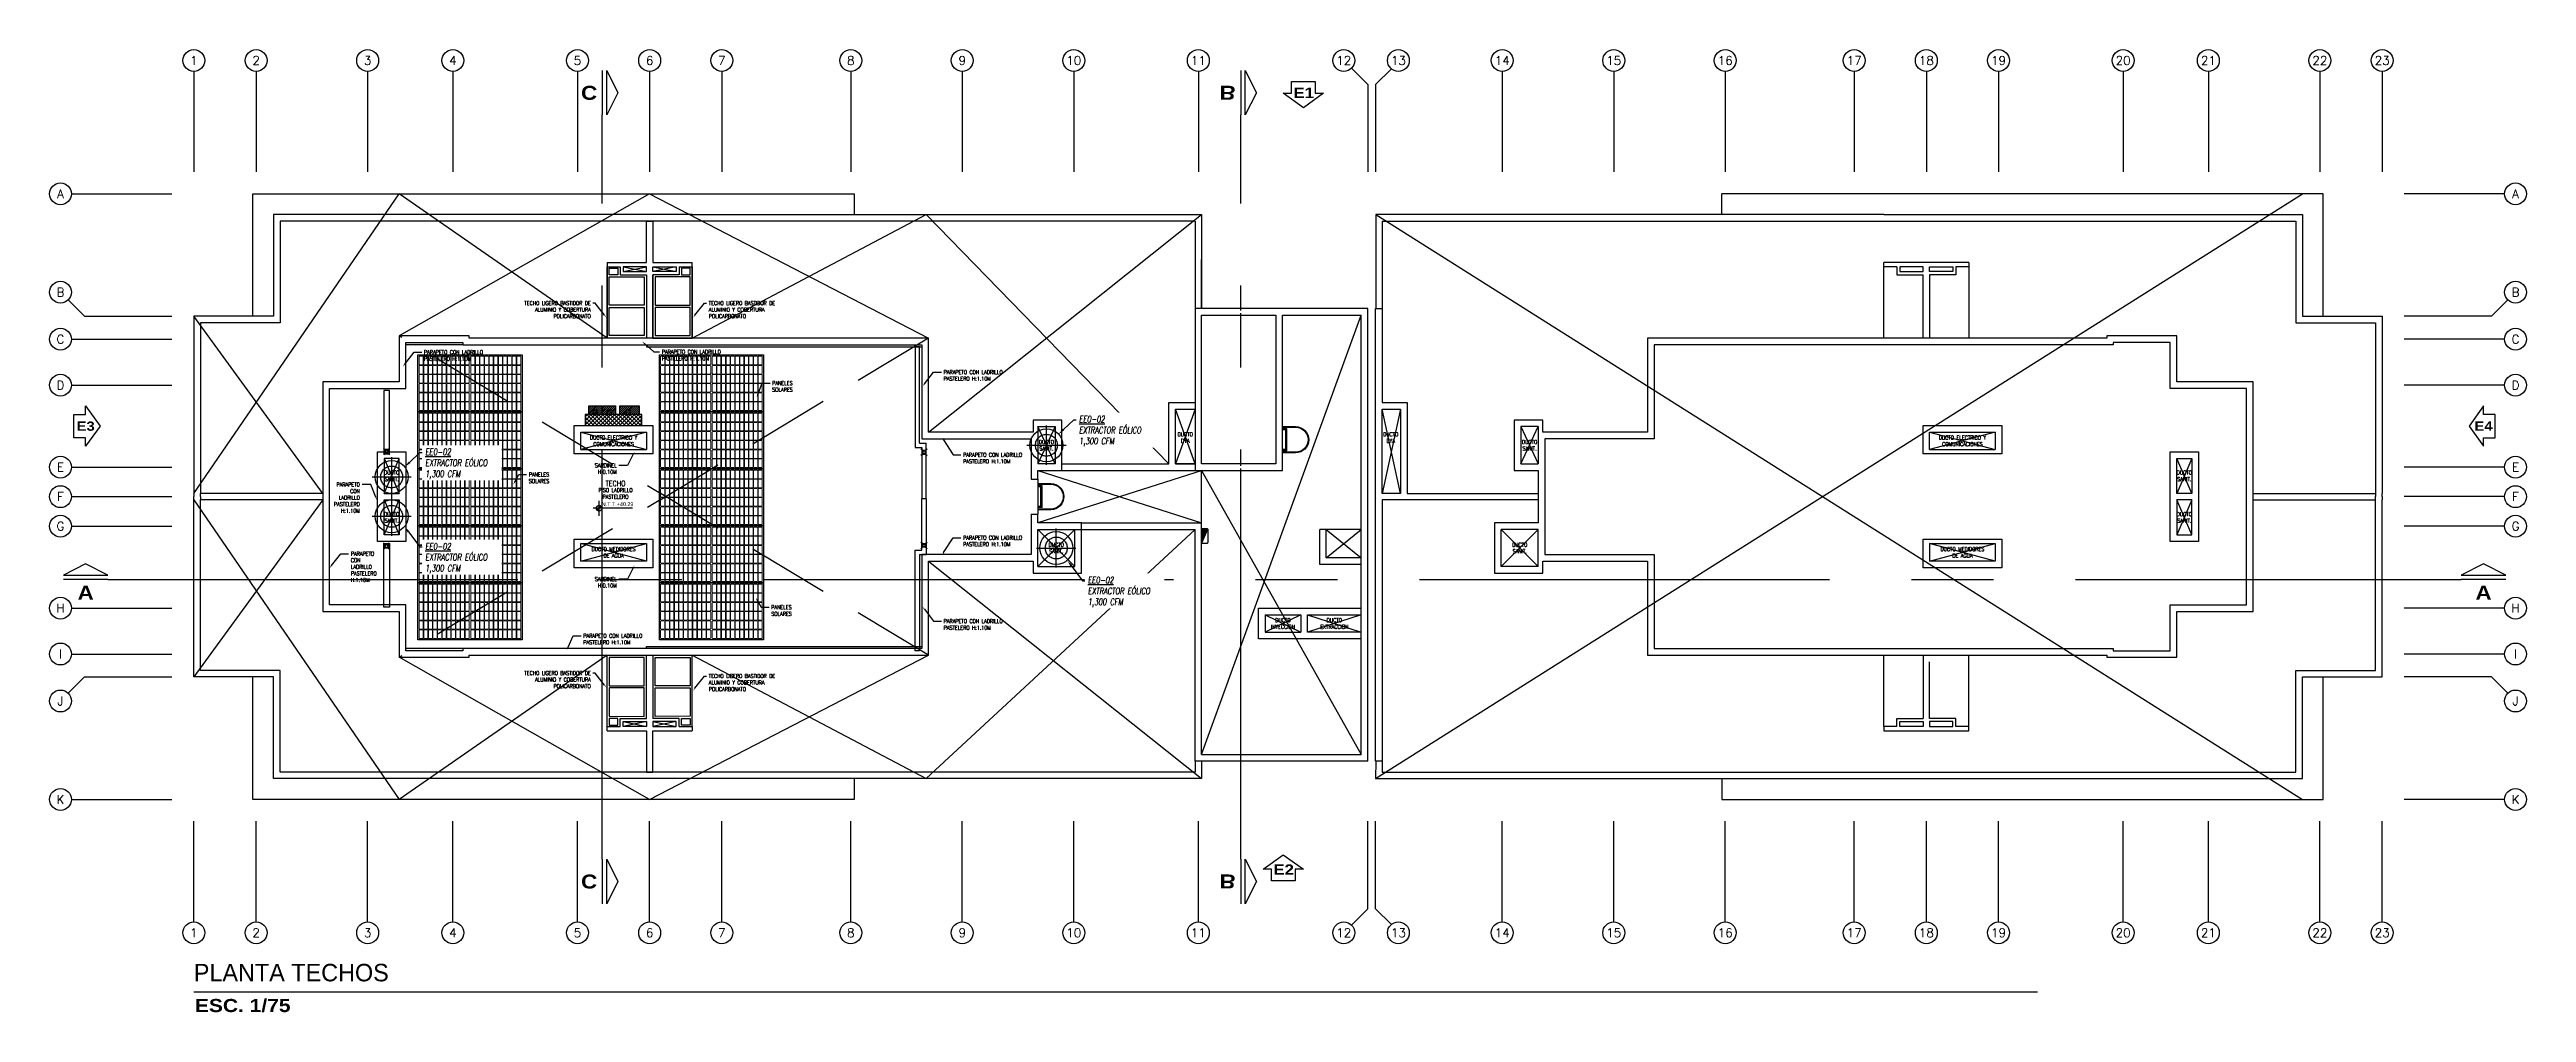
# Model space of a CAD drawing. Header units: millimetres. Extents: x 98 to 155, y -181 to 127.
# Drawn here: x 98.3 to 155, y -181 to -158.9 of the extents above; entities that cross this region are included whole.
import ezdxf
from ezdxf import colors
from ezdxf.entities.mleader import LeaderData, LeaderLine
from ezdxf.enums import TextEntityAlignment as Align
from ezdxf.math import Vec2, Vec3

# ---------------------------------------------------------------- set-up
doc = ezdxf.new("R2010")
doc.units = ezdxf.units.MM
doc.header["$LTSCALE"] = 15
doc.set_wipeout_variables(frame=1)
for name, pattern in [('CENTER', [2, 1.25, -0.25, 0.25, -0.25]), ('HIDDEN2', [0.1875, 0.125, -0.0625]), ('PHANTOM', [63.5, 31.75, -6.35, 6.35, -6.35, 6.35, -6.35]), ('PHANTOM2', [1.25, 0.625, -0.125, 0.125, -0.125, 0.125, -0.125])]:
    doc.linetypes.add(name, pattern=pattern)
doc.layers.get('0').update_dxf_attribs({"color": 250})
doc.layers.add('A-01', color=250, linetype='Continuous', lineweight=0)
for name, color, linetype in [('A-CORTE', 250, 'CENTER'), ('A-COTAS EXT', 250, 'Continuous'), ('A-COTAS INT', 250, 'Continuous'), ('A-EJES', 250, 'PHANTOM'), ('A-HATCH', 250, 'Continuous'), ('A-LINEAS', 250, 'Continuous'), ('A-MURO BAJO', 250, 'Continuous'), ('A-NIVELES-NPT', 252, 'Continuous'), ('A-PROYECCIONES INT.', 250, 'HIDDEN2'), ('A-TEXTO-ACABADO PISO', 250, 'Continuous'), ('A_30_DispositivosSanit', 250, 'Continuous'), ('A_30_TableroElect', 250, 'Continuous'), ('A_50_TextoAmbiente', 252, 'Continuous'), ('A_50_TextoIndicaciones', 250, 'Continuous'), ('L13 Texto Grande', 150, 'Continuous'), ('L3 Equipos y Ductos', 160, 'Continuous'), ('L5 Linea mediana segmentada', 191, 'HIDDEN2'), ('L6 Linea fina', 141, 'Continuous'), ('L7 Linea fina segmentada', 141, 'HIDDEN2')]:
    doc.layers.add(name, color=color, linetype=linetype)
doc.styles.add('JNV ING', font='romans.shx', dxfattribs={"width": 0.7, "oblique": 8, "height": 0.15})
doc.styles.add('R140', font='ariblk.ttf', dxfattribs={"height": 3.55})
doc.styles.add('R160-75', font='ariblk.ttf', dxfattribs={"height": 0.6})
doc.styles.add('R175-75', font='GOTHIC.TTF', dxfattribs={"height": 0.4})
doc.styles.add('R80', font='ARIALN.TTF', dxfattribs={"height": 2.03})
doc.styles.add('ROMANS', font='romans.shx', dxfattribs={"width": 0.8})
doc.styles.add('TXT_COTAS', font='romans.shx', dxfattribs={"width": 0.8})
doc.linetypes.add('FENCELINE1', pattern='A,6.35,-2.54,[133,ltypeshp.shx,S=2.54,R=0,X=-2.54,Y=0],-2.54,25.4', length=36.83)

msp = doc.modelspace()

# ---------------------------------------------------------------- texts
at = {"layer": 'L13 Texto Grande', "attachment_point": 1}
for s, insert, char_height, width, style in [('PLANTA TECHOS', (101.6422, -179.8392), 0.4, 16.529649, 'R175-75'), ('ESC. 1/75', (101.6674, -180.6423), 0.3, 10.725123, 'R160-75')]:
    msp.add_mtext(s, dxfattribs=dict(at, insert=insert, char_height=char_height, width=width, style=style))

# ---------------------------------------------------------------- blocks, each defined once
blk = doc.blocks.new('EEO-01')
at = {"layer": 'L3 Equipos y Ductos'}
blk.add_circle((0, 0), 0.377, dxfattribs=at)
at = {"layer": 'L5 Linea mediana segmentada'}
blk.add_circle((0, 0), 0.25, dxfattribs=at)
at = {"layer": 'L7 Linea fina segmentada'}
for points in [[(-0.449, 0), (0.449, 0)], [(0, -0.449), (0, 0.449)]]:
    blk.add_lwpolyline(points, dxfattribs=at)
blk = doc.blocks.new('A$C9eb9c900')
blk.add_wipeout([(0, 2.384), (1.303, 2.384), (1.303, 0), (0, 0)])
at = {"layer": 'A-01'}
for points in [[(0.038, 2.355), (0.219, 2.355), (0.227, 2.345), (0.227, 2.27), (0.219, 2.26), (0.038, 2.26), (0.029, 2.27), (0.029, 2.345)], [(0.428, 2.355), (0.247, 2.355), (0.239, 2.345), (0.239, 2.27), (0.247, 2.26), (0.428, 2.26), (0.437, 2.27), (0.437, 2.345)], [(0.637, 2.355), (0.457, 2.355), (0.448, 2.345), (0.448, 2.27), (0.457, 2.26), (0.637, 2.26), (0.646, 2.27), (0.646, 2.345)], [(0.666, 2.355), (0.846, 2.355), (0.855, 2.345), (0.855, 2.27), (0.846, 2.26), (0.666, 2.26), (0.657, 2.27), (0.657, 2.345)], [(0.875, 2.355), (1.056, 2.355), (1.064, 2.345), (1.064, 2.27), (1.056, 2.26), (0.875, 2.26), (0.866, 2.27), (0.866, 2.345)], [(1.265, 2.355), (1.084, 2.355), (1.076, 2.345), (1.076, 2.27), (1.084, 2.26), (1.265, 2.26), (1.274, 2.27), (1.274, 2.345)], [(0.038, 2.25), (0.219, 2.25), (0.227, 2.24), (0.227, 2.165), (0.219, 2.155), (0.038, 2.155), (0.029, 2.165), (0.029, 2.24)], [(0.038, 2.145), (0.219, 2.145), (0.227, 2.135), (0.227, 2.06), (0.219, 2.05), (0.038, 2.05), (0.029, 2.06), (0.029, 2.135)], [(0.038, 2.04), (0.219, 2.04), (0.227, 2.03), (0.227, 1.955), (0.219, 1.945), (0.038, 1.945), (0.029, 1.955), (0.029, 2.03)], [(0.038, 1.935), (0.219, 1.935), (0.227, 1.925), (0.227, 1.85), (0.219, 1.84), (0.038, 1.84), (0.029, 1.85), (0.029, 1.925)], [(0.038, 1.83), (0.219, 1.83), (0.227, 1.82), (0.227, 1.745), (0.219, 1.735), (0.038, 1.735), (0.029, 1.745), (0.029, 1.82)], [(0.038, 1.725), (0.219, 1.725), (0.227, 1.715), (0.227, 1.64), (0.219, 1.63), (0.038, 1.63), (0.029, 1.64), (0.029, 1.715)], [(0.428, 2.25), (0.247, 2.25), (0.239, 2.24), (0.239, 2.165), (0.247, 2.155), (0.428, 2.155), (0.437, 2.165), (0.437, 2.24)], [(0.428, 2.145), (0.247, 2.145), (0.239, 2.135), (0.239, 2.06), (0.247, 2.05), (0.428, 2.05), (0.437, 2.06), (0.437, 2.135)], [(0.428, 2.04), (0.247, 2.04), (0.239, 2.03), (0.239, 1.955), (0.247, 1.945), (0.428, 1.945), (0.437, 1.955), (0.437, 2.03)], [(0.428, 1.935), (0.247, 1.935), (0.239, 1.925), (0.239, 1.85), (0.247, 1.84), (0.428, 1.84), (0.437, 1.85), (0.437, 1.925)], [(0.428, 1.83), (0.247, 1.83), (0.239, 1.82), (0.239, 1.745), (0.247, 1.735), (0.428, 1.735), (0.437, 1.745), (0.437, 1.82)], [(0.428, 1.725), (0.247, 1.725), (0.239, 1.715), (0.239, 1.64), (0.247, 1.63), (0.428, 1.63), (0.437, 1.64), (0.437, 1.715)], [(0.637, 2.25), (0.457, 2.25), (0.448, 2.24), (0.448, 2.165), (0.457, 2.155), (0.637, 2.155), (0.646, 2.165), (0.646, 2.24)], [(0.637, 2.145), (0.457, 2.145), (0.448, 2.135), (0.448, 2.06), (0.457, 2.05), (0.637, 2.05), (0.646, 2.06), (0.646, 2.135)], [(0.637, 2.04), (0.457, 2.04), (0.448, 2.03), (0.448, 1.955), (0.457, 1.945), (0.637, 1.945), (0.646, 1.955), (0.646, 2.03)], [(0.637, 1.935), (0.457, 1.935), (0.448, 1.925), (0.448, 1.85), (0.457, 1.84), (0.637, 1.84), (0.646, 1.85), (0.646, 1.925)], [(0.637, 1.83), (0.457, 1.83), (0.448, 1.82), (0.448, 1.745), (0.457, 1.735), (0.637, 1.735), (0.646, 1.745), (0.646, 1.82)], [(0.637, 1.725), (0.457, 1.725), (0.448, 1.715), (0.448, 1.64), (0.457, 1.63), (0.637, 1.63), (0.646, 1.64), (0.646, 1.715)], [(0.666, 2.25), (0.846, 2.25), (0.855, 2.24), (0.855, 2.165), (0.846, 2.155), (0.666, 2.155), (0.657, 2.165), (0.657, 2.24)], [(0.666, 2.145), (0.846, 2.145), (0.855, 2.135), (0.855, 2.06), (0.846, 2.05), (0.666, 2.05), (0.657, 2.06), (0.657, 2.135)], [(0.666, 2.04), (0.846, 2.04), (0.855, 2.03), (0.855, 1.955), (0.846, 1.945), (0.666, 1.945), (0.657, 1.955), (0.657, 2.03)], [(0.666, 1.935), (0.846, 1.935), (0.855, 1.925), (0.855, 1.85), (0.846, 1.84), (0.666, 1.84), (0.657, 1.85), (0.657, 1.925)], [(0.666, 1.83), (0.846, 1.83), (0.855, 1.82), (0.855, 1.745), (0.846, 1.735), (0.666, 1.735), (0.657, 1.745), (0.657, 1.82)], [(0.666, 1.725), (0.846, 1.725), (0.855, 1.715), (0.855, 1.64), (0.846, 1.63), (0.666, 1.63), (0.657, 1.64), (0.657, 1.715)], [(0.875, 2.25), (1.056, 2.25), (1.064, 2.24), (1.064, 2.165), (1.056, 2.155), (0.875, 2.155), (0.866, 2.165), (0.866, 2.24)], [(0.875, 2.145), (1.056, 2.145), (1.064, 2.135), (1.064, 2.06), (1.056, 2.05), (0.875, 2.05), (0.866, 2.06), (0.866, 2.135)], [(0.875, 2.04), (1.056, 2.04), (1.064, 2.03), (1.064, 1.955), (1.056, 1.945), (0.875, 1.945), (0.866, 1.955), (0.866, 2.03)], [(0.875, 1.935), (1.056, 1.935), (1.064, 1.925), (1.064, 1.85), (1.056, 1.84), (0.875, 1.84), (0.866, 1.85), (0.866, 1.925)], [(0.875, 1.83), (1.056, 1.83), (1.064, 1.82), (1.064, 1.745), (1.056, 1.735), (0.875, 1.735), (0.866, 1.745), (0.866, 1.82)], [(0.875, 1.725), (1.056, 1.725), (1.064, 1.715), (1.064, 1.64), (1.056, 1.63), (0.875, 1.63), (0.866, 1.64), (0.866, 1.715)], [(1.265, 2.25), (1.084, 2.25), (1.076, 2.24), (1.076, 2.165), (1.084, 2.155), (1.265, 2.155), (1.274, 2.165), (1.274, 2.24)], [(1.265, 2.145), (1.084, 2.145), (1.076, 2.135), (1.076, 2.06), (1.084, 2.05), (1.265, 2.05), (1.274, 2.06), (1.274, 2.135)], [(1.265, 2.04), (1.084, 2.04), (1.076, 2.03), (1.076, 1.955), (1.084, 1.945), (1.265, 1.945), (1.274, 1.955), (1.274, 2.03)], [(1.265, 1.935), (1.084, 1.935), (1.076, 1.925), (1.076, 1.85), (1.084, 1.84), (1.265, 1.84), (1.274, 1.85), (1.274, 1.925)], [(1.265, 1.83), (1.084, 1.83), (1.076, 1.82), (1.076, 1.745), (1.084, 1.735), (1.265, 1.735), (1.274, 1.745), (1.274, 1.82)], [(1.265, 1.725), (1.084, 1.725), (1.076, 1.715), (1.076, 1.64), (1.084, 1.63), (1.265, 1.63), (1.274, 1.64), (1.274, 1.715)], [(0.038, 1.62), (0.219, 1.62), (0.227, 1.61), (0.227, 1.535), (0.219, 1.525), (0.038, 1.525), (0.029, 1.535), (0.029, 1.61)], [(0.038, 1.515), (0.219, 1.515), (0.227, 1.505), (0.227, 1.43), (0.219, 1.42), (0.038, 1.42), (0.029, 1.43), (0.029, 1.505)], [(0.038, 1.41), (0.219, 1.41), (0.227, 1.4), (0.227, 1.325), (0.219, 1.315), (0.038, 1.315), (0.029, 1.325), (0.029, 1.4)], [(0.038, 1.305), (0.219, 1.305), (0.227, 1.295), (0.227, 1.22), (0.219, 1.21), (0.038, 1.21), (0.029, 1.22), (0.029, 1.295)], [(0.038, 1.079), (0.219, 1.079), (0.227, 1.089), (0.227, 1.164), (0.219, 1.174), (0.038, 1.174), (0.029, 1.164), (0.029, 1.089)], [(0.428, 1.62), (0.247, 1.62), (0.239, 1.61), (0.239, 1.535), (0.247, 1.525), (0.428, 1.525), (0.437, 1.535), (0.437, 1.61)], [(0.428, 1.515), (0.247, 1.515), (0.239, 1.505), (0.239, 1.43), (0.247, 1.42), (0.428, 1.42), (0.437, 1.43), (0.437, 1.505)], [(0.428, 1.41), (0.247, 1.41), (0.239, 1.4), (0.239, 1.325), (0.247, 1.315), (0.428, 1.315), (0.437, 1.325), (0.437, 1.4)], [(0.428, 1.305), (0.247, 1.305), (0.239, 1.295), (0.239, 1.22), (0.247, 1.21), (0.428, 1.21), (0.437, 1.22), (0.437, 1.295)], [(0.428, 1.079), (0.247, 1.079), (0.239, 1.089), (0.239, 1.164), (0.247, 1.174), (0.428, 1.174), (0.437, 1.164), (0.437, 1.089)], [(0.637, 1.62), (0.457, 1.62), (0.448, 1.61), (0.448, 1.535), (0.457, 1.525), (0.637, 1.525), (0.646, 1.535), (0.646, 1.61)], [(0.637, 1.515), (0.457, 1.515), (0.448, 1.505), (0.448, 1.43), (0.457, 1.42), (0.637, 1.42), (0.646, 1.43), (0.646, 1.505)], [(0.637, 1.41), (0.457, 1.41), (0.448, 1.4), (0.448, 1.325), (0.457, 1.315), (0.637, 1.315), (0.646, 1.325), (0.646, 1.4)], [(0.637, 1.305), (0.457, 1.305), (0.448, 1.295), (0.448, 1.22), (0.457, 1.21), (0.637, 1.21), (0.646, 1.22), (0.646, 1.295)], [(0.637, 1.079), (0.457, 1.079), (0.448, 1.089), (0.448, 1.164), (0.457, 1.174), (0.637, 1.174), (0.646, 1.164), (0.646, 1.089)], [(0.666, 1.62), (0.846, 1.62), (0.855, 1.61), (0.855, 1.535), (0.846, 1.525), (0.666, 1.525), (0.657, 1.535), (0.657, 1.61)], [(0.666, 1.515), (0.846, 1.515), (0.855, 1.505), (0.855, 1.43), (0.846, 1.42), (0.666, 1.42), (0.657, 1.43), (0.657, 1.505)], [(0.666, 1.41), (0.846, 1.41), (0.855, 1.4), (0.855, 1.325), (0.846, 1.315), (0.666, 1.315), (0.657, 1.325), (0.657, 1.4)], [(0.666, 1.305), (0.846, 1.305), (0.855, 1.295), (0.855, 1.22), (0.846, 1.21), (0.666, 1.21), (0.657, 1.22), (0.657, 1.295)], [(0.666, 1.079), (0.846, 1.079), (0.855, 1.089), (0.855, 1.164), (0.846, 1.174), (0.666, 1.174), (0.657, 1.164), (0.657, 1.089)], [(0.875, 1.62), (1.056, 1.62), (1.064, 1.61), (1.064, 1.535), (1.056, 1.525), (0.875, 1.525), (0.866, 1.535), (0.866, 1.61)], [(0.875, 1.515), (1.056, 1.515), (1.064, 1.505), (1.064, 1.43), (1.056, 1.42), (0.875, 1.42), (0.866, 1.43), (0.866, 1.505)], [(0.875, 1.41), (1.056, 1.41), (1.064, 1.4), (1.064, 1.325), (1.056, 1.315), (0.875, 1.315), (0.866, 1.325), (0.866, 1.4)], [(0.875, 1.305), (1.056, 1.305), (1.064, 1.295), (1.064, 1.22), (1.056, 1.21), (0.875, 1.21), (0.866, 1.22), (0.866, 1.295)], [(0.875, 1.079), (1.056, 1.079), (1.064, 1.089), (1.064, 1.164), (1.056, 1.174), (0.875, 1.174), (0.866, 1.164), (0.866, 1.089)], [(1.265, 1.62), (1.084, 1.62), (1.076, 1.61), (1.076, 1.535), (1.084, 1.525), (1.265, 1.525), (1.274, 1.535), (1.274, 1.61)], [(1.265, 1.515), (1.084, 1.515), (1.076, 1.505), (1.076, 1.43), (1.084, 1.42), (1.265, 1.42), (1.274, 1.43), (1.274, 1.505)], [(1.265, 1.41), (1.084, 1.41), (1.076, 1.4), (1.076, 1.325), (1.084, 1.315), (1.265, 1.315), (1.274, 1.325), (1.274, 1.4)], [(1.265, 1.305), (1.084, 1.305), (1.076, 1.295), (1.076, 1.22), (1.084, 1.21), (1.265, 1.21), (1.274, 1.22), (1.274, 1.295)], [(1.265, 1.079), (1.084, 1.079), (1.076, 1.089), (1.076, 1.164), (1.084, 1.174), (1.265, 1.174), (1.274, 1.164), (1.274, 1.089)], [(0.038, 0.974), (0.219, 0.974), (0.227, 0.984), (0.227, 1.059), (0.219, 1.069), (0.038, 1.069), (0.029, 1.059), (0.029, 0.984)], [(0.038, 0.869), (0.219, 0.869), (0.227, 0.879), (0.227, 0.954), (0.219, 0.964), (0.038, 0.964), (0.029, 0.954), (0.029, 0.879)], [(0.038, 0.764), (0.219, 0.764), (0.227, 0.774), (0.227, 0.849), (0.219, 0.859), (0.038, 0.859), (0.029, 0.849), (0.029, 0.774)], [(0.038, 0.659), (0.219, 0.659), (0.227, 0.669), (0.227, 0.744), (0.219, 0.754), (0.038, 0.754), (0.029, 0.744), (0.029, 0.669)], [(0.038, 0.554), (0.219, 0.554), (0.227, 0.564), (0.227, 0.639), (0.219, 0.649), (0.038, 0.649), (0.029, 0.639), (0.029, 0.564)], [(0.428, 0.974), (0.247, 0.974), (0.239, 0.984), (0.239, 1.059), (0.247, 1.069), (0.428, 1.069), (0.437, 1.059), (0.437, 0.984)], [(0.428, 0.869), (0.247, 0.869), (0.239, 0.879), (0.239, 0.954), (0.247, 0.964), (0.428, 0.964), (0.437, 0.954), (0.437, 0.879)], [(0.428, 0.764), (0.247, 0.764), (0.239, 0.774), (0.239, 0.849), (0.247, 0.859), (0.428, 0.859), (0.437, 0.849), (0.437, 0.774)], [(0.428, 0.659), (0.247, 0.659), (0.239, 0.669), (0.239, 0.744), (0.247, 0.754), (0.428, 0.754), (0.437, 0.744), (0.437, 0.669)], [(0.428, 0.554), (0.247, 0.554), (0.239, 0.564), (0.239, 0.639), (0.247, 0.649), (0.428, 0.649), (0.437, 0.639), (0.437, 0.564)], [(0.637, 0.974), (0.457, 0.974), (0.448, 0.984), (0.448, 1.059), (0.457, 1.069), (0.637, 1.069), (0.646, 1.059), (0.646, 0.984)], [(0.637, 0.869), (0.457, 0.869), (0.448, 0.879), (0.448, 0.954), (0.457, 0.964), (0.637, 0.964), (0.646, 0.954), (0.646, 0.879)], [(0.637, 0.764), (0.457, 0.764), (0.448, 0.774), (0.448, 0.849), (0.457, 0.859), (0.637, 0.859), (0.646, 0.849), (0.646, 0.774)], [(0.637, 0.659), (0.457, 0.659), (0.448, 0.669), (0.448, 0.744), (0.457, 0.754), (0.637, 0.754), (0.646, 0.744), (0.646, 0.669)], [(0.637, 0.554), (0.457, 0.554), (0.448, 0.564), (0.448, 0.639), (0.457, 0.649), (0.637, 0.649), (0.646, 0.639), (0.646, 0.564)], [(0.666, 0.974), (0.846, 0.974), (0.855, 0.984), (0.855, 1.059), (0.846, 1.069), (0.666, 1.069), (0.657, 1.059), (0.657, 0.984)], [(0.666, 0.869), (0.846, 0.869), (0.855, 0.879), (0.855, 0.954), (0.846, 0.964), (0.666, 0.964), (0.657, 0.954), (0.657, 0.879)], [(0.666, 0.764), (0.846, 0.764), (0.855, 0.774), (0.855, 0.849), (0.846, 0.859), (0.666, 0.859), (0.657, 0.849), (0.657, 0.774)], [(0.666, 0.659), (0.846, 0.659), (0.855, 0.669), (0.855, 0.744), (0.846, 0.754), (0.666, 0.754), (0.657, 0.744), (0.657, 0.669)], [(0.666, 0.554), (0.846, 0.554), (0.855, 0.564), (0.855, 0.639), (0.846, 0.649), (0.666, 0.649), (0.657, 0.639), (0.657, 0.564)], [(0.875, 0.974), (1.056, 0.974), (1.064, 0.984), (1.064, 1.059), (1.056, 1.069), (0.875, 1.069), (0.866, 1.059), (0.866, 0.984)], [(0.875, 0.869), (1.056, 0.869), (1.064, 0.879), (1.064, 0.954), (1.056, 0.964), (0.875, 0.964), (0.866, 0.954), (0.866, 0.879)], [(0.875, 0.764), (1.056, 0.764), (1.064, 0.774), (1.064, 0.849), (1.056, 0.859), (0.875, 0.859), (0.866, 0.849), (0.866, 0.774)], [(0.875, 0.659), (1.056, 0.659), (1.064, 0.669), (1.064, 0.744), (1.056, 0.754), (0.875, 0.754), (0.866, 0.744), (0.866, 0.669)], [(0.875, 0.554), (1.056, 0.554), (1.064, 0.564), (1.064, 0.639), (1.056, 0.649), (0.875, 0.649), (0.866, 0.639), (0.866, 0.564)], [(1.265, 0.974), (1.084, 0.974), (1.076, 0.984), (1.076, 1.059), (1.084, 1.069), (1.265, 1.069), (1.274, 1.059), (1.274, 0.984)], [(1.265, 0.869), (1.084, 0.869), (1.076, 0.879), (1.076, 0.954), (1.084, 0.964), (1.265, 0.964), (1.274, 0.954), (1.274, 0.879)], [(1.265, 0.764), (1.084, 0.764), (1.076, 0.774), (1.076, 0.849), (1.084, 0.859), (1.265, 0.859), (1.274, 0.849), (1.274, 0.774)], [(1.265, 0.659), (1.084, 0.659), (1.076, 0.669), (1.076, 0.744), (1.084, 0.754), (1.265, 0.754), (1.274, 0.744), (1.274, 0.669)], [(1.265, 0.554), (1.084, 0.554), (1.076, 0.564), (1.076, 0.639), (1.084, 0.649), (1.265, 0.649), (1.274, 0.639), (1.274, 0.564)], [(0.038, 0.449), (0.219, 0.449), (0.227, 0.459), (0.227, 0.534), (0.219, 0.544), (0.038, 0.544), (0.029, 0.534), (0.029, 0.459)], [(0.038, 0.344), (0.219, 0.344), (0.227, 0.354), (0.227, 0.429), (0.219, 0.439), (0.038, 0.439), (0.029, 0.429), (0.029, 0.354)], [(0.038, 0.239), (0.219, 0.239), (0.227, 0.249), (0.227, 0.324), (0.219, 0.334), (0.038, 0.334), (0.029, 0.324), (0.029, 0.249)], [(0.038, 0.134), (0.219, 0.134), (0.227, 0.144), (0.227, 0.219), (0.219, 0.229), (0.038, 0.229), (0.029, 0.219), (0.029, 0.144)], [(0.038, 0.029), (0.219, 0.029), (0.227, 0.039), (0.227, 0.114), (0.219, 0.124), (0.038, 0.124), (0.029, 0.114), (0.029, 0.039)], [(0.428, 0.449), (0.247, 0.449), (0.239, 0.459), (0.239, 0.534), (0.247, 0.544), (0.428, 0.544), (0.437, 0.534), (0.437, 0.459)], [(0.428, 0.344), (0.247, 0.344), (0.239, 0.354), (0.239, 0.429), (0.247, 0.439), (0.428, 0.439), (0.437, 0.429), (0.437, 0.354)], [(0.428, 0.239), (0.247, 0.239), (0.239, 0.249), (0.239, 0.324), (0.247, 0.334), (0.428, 0.334), (0.437, 0.324), (0.437, 0.249)], [(0.428, 0.134), (0.247, 0.134), (0.239, 0.144), (0.239, 0.219), (0.247, 0.229), (0.428, 0.229), (0.437, 0.219), (0.437, 0.144)], [(0.428, 0.029), (0.247, 0.029), (0.239, 0.039), (0.239, 0.114), (0.247, 0.124), (0.428, 0.124), (0.437, 0.114), (0.437, 0.039)], [(0.637, 0.449), (0.457, 0.449), (0.448, 0.459), (0.448, 0.534), (0.457, 0.544), (0.637, 0.544), (0.646, 0.534), (0.646, 0.459)], [(0.637, 0.344), (0.457, 0.344), (0.448, 0.354), (0.448, 0.429), (0.457, 0.439), (0.637, 0.439), (0.646, 0.429), (0.646, 0.354)], [(0.637, 0.239), (0.457, 0.239), (0.448, 0.249), (0.448, 0.324), (0.457, 0.334), (0.637, 0.334), (0.646, 0.324), (0.646, 0.249)], [(0.637, 0.134), (0.457, 0.134), (0.448, 0.144), (0.448, 0.219), (0.457, 0.229), (0.637, 0.229), (0.646, 0.219), (0.646, 0.144)], [(0.637, 0.029), (0.457, 0.029), (0.448, 0.039), (0.448, 0.114), (0.457, 0.124), (0.637, 0.124), (0.646, 0.114), (0.646, 0.039)], [(0.666, 0.449), (0.846, 0.449), (0.855, 0.459), (0.855, 0.534), (0.846, 0.544), (0.666, 0.544), (0.657, 0.534), (0.657, 0.459)], [(0.666, 0.344), (0.846, 0.344), (0.855, 0.354), (0.855, 0.429), (0.846, 0.439), (0.666, 0.439), (0.657, 0.429), (0.657, 0.354)], [(0.666, 0.239), (0.846, 0.239), (0.855, 0.249), (0.855, 0.324), (0.846, 0.334), (0.666, 0.334), (0.657, 0.324), (0.657, 0.249)], [(0.666, 0.134), (0.846, 0.134), (0.855, 0.144), (0.855, 0.219), (0.846, 0.229), (0.666, 0.229), (0.657, 0.219), (0.657, 0.144)], [(0.666, 0.029), (0.846, 0.029), (0.855, 0.039), (0.855, 0.114), (0.846, 0.124), (0.666, 0.124), (0.657, 0.114), (0.657, 0.039)], [(0.875, 0.449), (1.056, 0.449), (1.064, 0.459), (1.064, 0.534), (1.056, 0.544), (0.875, 0.544), (0.866, 0.534), (0.866, 0.459)], [(0.875, 0.344), (1.056, 0.344), (1.064, 0.354), (1.064, 0.429), (1.056, 0.439), (0.875, 0.439), (0.866, 0.429), (0.866, 0.354)], [(0.875, 0.239), (1.056, 0.239), (1.064, 0.249), (1.064, 0.324), (1.056, 0.334), (0.875, 0.334), (0.866, 0.324), (0.866, 0.249)], [(0.875, 0.134), (1.056, 0.134), (1.064, 0.144), (1.064, 0.219), (1.056, 0.229), (0.875, 0.229), (0.866, 0.219), (0.866, 0.144)], [(0.875, 0.029), (1.056, 0.029), (1.064, 0.039), (1.064, 0.114), (1.056, 0.124), (0.875, 0.124), (0.866, 0.114), (0.866, 0.039)], [(1.265, 0.449), (1.084, 0.449), (1.076, 0.459), (1.076, 0.534), (1.084, 0.544), (1.265, 0.544), (1.274, 0.534), (1.274, 0.459)], [(1.265, 0.344), (1.084, 0.344), (1.076, 0.354), (1.076, 0.429), (1.084, 0.439), (1.265, 0.439), (1.274, 0.429), (1.274, 0.354)], [(1.265, 0.239), (1.084, 0.239), (1.076, 0.249), (1.076, 0.324), (1.084, 0.334), (1.265, 0.334), (1.274, 0.324), (1.274, 0.249)], [(1.265, 0.134), (1.084, 0.134), (1.076, 0.144), (1.076, 0.219), (1.084, 0.229), (1.265, 0.229), (1.274, 0.219), (1.274, 0.144)], [(1.265, 0.029), (1.084, 0.029), (1.076, 0.039), (1.076, 0.114), (1.084, 0.124), (1.265, 0.124), (1.274, 0.114), (1.274, 0.039)]]:
    blk.add_lwpolyline(points, close=True, dxfattribs=at)
at = {"layer": 'A_30_TableroElect'}
blk.add_lwpolyline([(1.303, 2.384), (0, 2.384), (0, 0), (1.303, 0)], close=True, dxfattribs=at)
blk = doc.blocks.new('PV_TF')
at = {"layer": 'A_30_TableroElect'}
h = blk.add_hatch(dxfattribs=at)
h.set_pattern_fill('ANSI37', color=8, scale=0.02, angle=180)
h.set_pattern_definition([(225, (2897.388424, 2054.6976), (0.0449012806, -0.0449012807), []), (315, (2897.388424, 2054.6976), (0.0449012807, 0.0449012806), [])])
h.paths.add_polyline_path([(7.6, -5.05), (7.6, -5.3), (8.9, -5.3), (8.9, -5.05)])
h = blk.add_hatch(dxfattribs=at)
h.set_pattern_fill('ANSI31', color=8, scale=0.01, angle=180.0704)
h.set_pattern_definition([(225.0704464, (1063.973772, 926.919387), (0.0224782269, -0.0224230198), [])])
h.paths.add_polyline_path([(7.685, -5.05), (7.685, -4.85), (7.985, -4.85), (7.985, -5.05)])
h = blk.add_hatch(dxfattribs=at)
h.set_pattern_fill('ANSI31', color=8, scale=0.01, angle=180.0704)
h.set_pattern_definition([(225.0704464, (1064.460508, 926.919387), (0.0224782269, -0.0224230198), [])])
h.paths.add_polyline_path([(7.995, -5.05), (7.995, -4.85), (8.295, -4.85), (8.295, -5.05)])
h = blk.add_hatch(dxfattribs=at)
h.set_pattern_fill('ANSI31', color=8, scale=0.01, angle=180.0704)
h.set_pattern_definition([(225.0704464, (1065.935942, 926.929737), (0.0224782269, -0.0224230198), [])])
h.paths.add_polyline_path([(8.395, -5.05), (8.395, -4.85), (8.835, -4.85), (8.835, -5.05)])
at = {"layer": 'A_30_TableroElect', "color": 251, "true_color": 0x636466}
blk.add_line((7.785, -5.05), (7.885, -4.95), dxfattribs=at)
at = {"layer": 'A_30_TableroElect', "color": 250}
for points in [[(7.6, -5.05), (7.6, -5.3), (8.9, -5.3), (8.9, -5.05)], [(7.985, -4.85), (7.985, -5.05), (7.685, -5.05), (7.685, -4.85)], [(8.295, -4.85), (8.295, -5.05), (7.995, -5.05), (7.995, -4.85)], [(8.835, -4.85), (8.835, -5.05), (8.395, -5.05), (8.395, -4.85)]]:
    blk.add_lwpolyline(points, close=True, dxfattribs=at)
at = {"layer": 'A_30_TableroElect', "color": 251, "true_color": 0x636466}
for points in [[(7.885, -5.05), (7.885, -4.95), (7.785, -4.95), (7.785, -5.05), (7.885, -5.05)], [(8.195, -5.05), (8.195, -4.95), (8.095, -4.95), (8.095, -5.05), (8.195, -5.05)], [(8.533, -5.05), (8.633, -5.05), (8.633, -4.95), (8.533, -4.95), (8.533, -5.05)]]:
    blk.add_lwpolyline(points, dxfattribs=at)
at = {"xscale": -1, "rotation": 90}
for p in [(11.681, -4.987), (6.159, -8.896), (11.681, -8.896)]:
    blk.add_blockref('A$C9eb9c900', p, dxfattribs=at)
for p in [(11.681, -3.684), (6.159, -7.593), (11.681, -7.593)]:
    blk.add_blockref('A$C9eb9c900', p, dxfattribs=at)
for p in [(6.159, -6.29), (11.681, -6.29)]:
    blk.add_blockref('A$C9eb9c900', p, dxfattribs=at)
blk.add_blockref('A$C9eb9c900', (6.159, -4.987), dxfattribs=at)
blk.add_blockref('A$C9eb9c900', (6.159, -3.684), dxfattribs=at)
blk = doc.blocks.new('*U96')
at = {"linetype": 'Continuous'}
h = blk.add_hatch(dxfattribs=at)
h.set_pattern_fill('ANSI31', color=256, scale=0.1, style=0)
h.set_pattern_definition([(45, (0, 0), (-0.0088388, 0.0088388), [])])
h.paths.add_polyline_path([(0.197, 0.066, 0.414214), (0.175, 0.088), (-0.175, 0.088, 0.198912), (-0.191, 0.082), (0.191, -0.082, 0.198912), (0.197, -0.066)])
blk.add_line((-0.191, 0.082), (0.191, -0.082), dxfattribs=at)
blk.add_lwpolyline([(-0.197, 0.066), (-0.197, -0.066, 0.414214), (-0.175, -0.088), (0.175, -0.088, 0.414214), (0.197, -0.066), (0.197, 0.066, 0.414214), (0.175, 0.088), (-0.175, 0.088, 0.414214)], format="xyb", close=True, dxfattribs=at)
blk = doc.blocks.new('TEXTO DUCTOS PT')
at = {"layer": 'A_50_TextoIndicaciones', "char_height": 0.09, "attachment_point": 5, "style": 'ROMANS'}
for s, insert, width in [('\\pxsm1,qc,t16;DUCTO ELECTRICO Y COMUNICACIONES', (8.25, -5.65), 1.07524), ('\\pxsm1,t16;DUCTO SANIT.', (18.15, -5.75, 0), 0.4157), ('\\pxsm1,t16;DUCTO DYA', (21.325, -5.575, 0), 0.4157), ('\\pxsm1,t16;DUCTO DYA', (26.025, -5.575), 0.4157), ('\\pxsm1,t16;DUCTO SANIT.', (29.2, -5.75, 0), 0.4157), ('\\pxsm1,qc,t16;DUCTO ELECTRICO Y COMUNICACIONES', (39.1, -5.65), 1.07385), ('\\pxsm1,t16;DUCTO SANIT.', (3.175, -6.45), 0.4157), ('\\pxsm1,t16;DUCTO SANIT.', (44.175, -6.45), 0.4157), ('\\pxsm1,t16;DUCTO SANIT.', (3.175, -7.4), 0.4157), ('\\pxsm1,t16;DUCTO SANIT.', (44.175, -7.4), 0.4157), ('\\pxsm1,qc,t16;DUCTO MEDIDORES DE AGUA', (8.25, -8.2), 1.04794), ('\\pxsm1,t16;DUCTO SANIT.', (18.375, -8.1, 0), 0.4157), ('\\pxsm1,t16;DUCTO SANIT.', (28.975, -8.1, 0), 0.4157), ('\\pxsm1,qc,t16;DUCTO MEDIDORES DE AGUA', (39.1, -8.2), 1.06458), ('\\pxsm1,qc,t16;DUCTO INYECCION', (23.56, -9.825, 0), 0.4157), ('\\pxsm1,qc,t16;DUCTO EXTRACCION', (24.735, -9.825, 0), 0.4157)]:
    blk.add_mtext(s, dxfattribs=dict(at, insert=insert, width=width))
blk = doc.blocks.new('Ejes_Torre C')
for p, q in [((26.85, 16.35), (26.477, 16.723)), ((27.03, 16.35), (27.389, 16.709)), ((26.85, -2.5), (26.477, -2.873)), ((27.03, -2.5), (27.389, -2.859))]:
    blk.add_line(p, q)
at = {"layer": 'A-COTAS EXT'}
for p, q in [((-2.5, 11.05), (-2.873, 11.423)), ((52.55, 11.05), (52.923, 11.423)), ((-2.5, 2.8), (-2.873, 2.427)), ((52.55, 2.8), (52.923, 2.427))]:
    blk.add_line(p, q, dxfattribs=at)
at = {"layer": 'A-EJES', "linetype": 'PHANTOM2'}
for points in [[(0, 16.65), (0, 14.35)], [(1.425, 16.65), (1.425, 14.35)], [(3.975, 16.65), (3.975, 14.35)], [(5.925, 16.65), (5.925, 14.35)], [(8.775, 16.65), (8.775, 14.35)], [(10.425, 16.65), (10.425, 14.35)], [(12.075, 16.65), (12.075, 14.35)], [(15.025, 16.65), (15.025, 14.35)], [(17.575, 16.65), (17.575, 14.35)], [(20.125, 16.65), (20.125, 14.35)], [(22.975, 16.65), (22.975, 14.35)], [(29.925, 16.65), (29.925, 14.35)], [(32.475, 16.65), (32.475, 14.35)], [(35.025, 16.65), (35.025, 14.35)], [(37.975, 16.65), (37.975, 14.35)], [(39.625, 16.65), (39.625, 14.35)], [(41.275, 16.65), (41.275, 14.35)], [(44.125, 16.65), (44.125, 14.35)], [(46.075, 16.65), (46.075, 14.35)], [(48.625, 16.65), (48.625, 14.35)], [(50.05, 16.65), (50.05, 14.35)], [(26.85, 16.35), (26.85, 14.35)], [(27.03, 16.35), (27.03, 14.35)], [(-2.8, 13.85), (-0.5, 13.85)], [(52.85, 13.85), (50.55, 13.85)], [(-2.5, 11.05), (-0.5, 11.05)], [(52.55, 11.05), (50.55, 11.05)], [(-2.8, 10.525), (-0.5, 10.525)], [(52.85, 10.525), (50.55, 10.525)], [(-2.8, 9.475), (-0.5, 9.475)], [(52.85, 9.475), (50.55, 9.475)], [(-2.8, 7.6), (-0.5, 7.6)], [(52.85, 7.6), (50.55, 7.6)], [(-2.8, 6.925), (-0.5, 6.925)], [(52.85, 6.925), (50.55, 6.925)], [(-2.8, 6.25), (-0.5, 6.25)], [(52.85, 6.25), (50.55, 6.25)], [(-2.8, 4.375), (-0.5, 4.375)], [(52.85, 4.375), (50.55, 4.375)], [(-2.8, 3.325), (-0.5, 3.325)], [(52.85, 3.325), (50.55, 3.325)], [(-2.5, 2.8), (-0.5, 2.8)], [(52.55, 2.8), (50.55, 2.8)], [(-2.8, 0), (-0.5, 0)], [(52.85, 0), (50.55, 0)], [(0, -2.8), (0, -0.5)], [(1.425, -2.8), (1.425, -0.5)], [(3.975, -2.8), (3.975, -0.5)], [(5.925, -2.8), (5.925, -0.5)], [(8.775, -2.8), (8.775, -0.5)], [(10.425, -2.8), (10.425, -0.5)], [(12.075, -2.8), (12.075, -0.5)], [(15.025, -2.8), (15.025, -0.5)], [(17.575, -2.8), (17.575, -0.5)], [(20.125, -2.8), (20.125, -0.5)], [(22.975, -2.8), (22.975, -0.5)], [(26.85, -2.5), (26.85, -0.5)], [(27.03, -2.5), (27.03, -0.5)], [(29.925, -2.8), (29.925, -0.5)], [(32.475, -2.8), (32.475, -0.5)], [(35.025, -2.8), (35.025, -0.5)], [(37.975, -2.8), (37.975, -0.5)], [(39.625, -2.8), (39.625, -0.5)], [(41.275, -2.8), (41.275, -0.5)], [(44.125, -2.8), (44.125, -0.5)], [(46.075, -2.8), (46.075, -0.5)], [(48.625, -2.8), (48.625, -0.5)], [(50.05, -2.8), (50.05, -0.5)]]:
    blk.add_lwpolyline(points, dxfattribs=at)
at = {"layer": 'A-EJES', "linetype": 'Continuous'}
for centre in [(0, 16.9), (1.425, 16.9), (3.975, 16.9), (5.925, 16.9), (8.775, 16.9), (10.425, 16.9), (12.075, 16.9), (15.025, 16.9), (17.575, 16.9), (20.125, 16.9), (22.975, 16.9), (26.3, 16.9), (27.55, 16.9), (29.925, 16.9), (32.475, 16.9), (35.025, 16.9), (37.975, 16.9), (39.625, 16.9), (41.275, 16.9), (44.125, 16.9), (46.075, 16.9), (48.625, 16.9), (50.05, 16.9), (-3.05, 13.85), (53.1, 13.85), (-3.05, 11.6), (53.1, 11.6), (-3.05, 10.525), (53.1, 10.525), (-3.05, 9.475), (53.1, 9.475), (-3.05, 7.6), (53.1, 7.6), (-3.05, 6.925), (53.1, 6.925), (-3.05, 6.25), (53.1, 6.25), (-3.05, 4.375), (53.1, 4.375), (-3.05, 3.325), (53.1, 3.325), (-3.05, 2.25), (53.1, 2.25), (-3.05, 0), (53.1, 0), (0, -3.05), (1.425, -3.05), (3.975, -3.05), (5.925, -3.05), (8.775, -3.05), (10.425, -3.05), (12.075, -3.05), (15.025, -3.05), (17.575, -3.05), (20.125, -3.05), (22.975, -3.05), (26.3, -3.05), (27.55, -3.05), (29.925, -3.05), (32.475, -3.05), (35.025, -3.05), (37.975, -3.05), (39.625, -3.05), (41.275, -3.05), (44.125, -3.05), (46.075, -3.05), (48.625, -3.05), (50.05, -3.05)]:
    blk.add_circle(centre, 0.25, dxfattribs=at)
at = {"layer": 'A-EJES', "linetype": 'Continuous', "style": 'ROMANS'}
for s, p in [('1', (0, 16.9)), ('2', (1.425, 16.9)), ('3', (3.975, 16.9)), ('4', (5.925, 16.9)), ('5', (8.775, 16.9)), ('6', (10.425, 16.9)), ('7', (12.075, 16.9)), ('8', (15.025, 16.9)), ('9', (17.575, 16.9)), ('10', (20.125, 16.9)), ('11', (22.975, 16.9)), ('12', (26.3, 16.9)), ('13', (27.55, 16.9)), ('14', (29.925, 16.9)), ('15', (32.475, 16.9)), ('16', (35.025, 16.9)), ('17', (37.975, 16.9)), ('18', (39.625, 16.9)), ('19', (41.275, 16.9)), ('20', (44.125, 16.9)), ('21', (46.075, 16.9)), ('22', (48.625, 16.9)), ('23', (50.05, 16.9)), ('A', (-3.05, 13.85)), ('B', (-3.05, 11.6)), ('C', (-3.05, 10.525)), ('D', (-3.05, 9.475)), ('E', (-3.05, 7.6)), ('F', (-3.05, 6.925)), ('G', (-3.05, 6.25)), ('H', (-3.05, 4.375)), ('I', (-3.05, 3.325)), ('J', (-3.05, 2.25)), ('K', (-3.05, 0)), ('1', (0, -3.05)), ('2', (1.425, -3.05)), ('3', (3.975, -3.05)), ('4', (5.925, -3.05)), ('5', (8.775, -3.05)), ('6', (10.425, -3.05)), ('7', (12.075, -3.05)), ('8', (15.025, -3.05)), ('9', (17.575, -3.05)), ('10', (20.125, -3.05)), ('11', (22.975, -3.05)), ('12', (26.3, -3.05)), ('13', (27.55, -3.05)), ('14', (29.925, -3.05)), ('15', (32.475, -3.05)), ('16', (35.025, -3.05)), ('17', (37.975, -3.05)), ('18', (39.625, -3.05)), ('19', (41.275, -3.05)), ('20', (44.125, -3.05)), ('21', (46.075, -3.05)), ('22', (48.625, -3.05)), ('23', (50.05, -3.05))]:
    blk.add_text(s, height=0.2, dxfattribs=at).set_placement(p, align=Align.MIDDLE_CENTER)
for s, p in [('A', (53.1, 13.85)), ('B', (53.1, 11.6)), ('C', (53.1, 10.525)), ('D', (53.1, 9.475)), ('E', (53.1, 7.6)), ('F', (53.1, 6.925)), ('G', (53.1, 6.25)), ('H', (53.1, 4.375)), ('I', (53.1, 3.325)), ('J', (53.1, 2.25)), ('K', (53.1, 0))]:
    blk.add_text(s, height=0.2, rotation=0, dxfattribs=at).set_placement(p, align=Align.MIDDLE_CENTER)
blk = doc.blocks.new('*U25')
blk.add_lwpolyline([(-4.65, -4.35), (-4.65, 0.15), (-7.86, 0.15), (-0.15, 5.69), (7.57, 0.15), (4.35, 0.15), (4.35, -4.35)], close=True)
at = {"linetype": 'Continuous', "style": 'R140'}
blk.add_attdef('ELEVACION', text='', height=3.55, dxfattribs=at).set_placement((0, 0), align=Align.MIDDLE_CENTER)
blk = doc.blocks.new('*U99')
blk.add_line((-3, -5.08), (-3, 5.08))
blk.add_lwpolyline([(-4.02, 5.08), (-4.02, -5.08), (-6.56, 0)], close=True)
at = {"linetype": 'Continuous', "style": 'R160-75'}
blk.add_attdef('A', text='', height=0.3, dxfattribs=at).set_placement((0, 0), align=Align.MIDDLE_CENTER)
blk = doc.blocks.new('*U98')
blk.add_line((-5.08, 3), (5.08, 3))
blk.add_lwpolyline([(5.08, 4.02), (-5.08, 4.02), (0, 6.56)], close=True)
at = {"linetype": 'Continuous', "style": 'R160-75'}
blk.add_attdef('A', text='', height=0.3, dxfattribs=at).set_placement((0, 0), align=Align.MIDDLE_CENTER)
blk = doc.blocks.new('*U29')
blk.add_lwpolyline([(4.35, 4.35), (4.35, -0.15), (7.57, -0.15), (-0.15, -5.69), (-7.86, -0.15), (-4.65, -0.15), (-4.65, 4.35)], close=True)
at = {"linetype": 'Continuous', "style": 'R140'}
blk.add_attdef('ELEVACION', text='', height=3.55, dxfattribs=at).set_placement((0, 0), align=Align.MIDDLE_CENTER)
blk = doc.blocks.new('*U100')
blk.add_lwpolyline([(-4.5, 4.5), (0, 4.5), (0, 7.71), (5.54, 0), (0, -7.71), (0, -4.5), (-4.5, -4.5)], close=True)
at = {"linetype": 'Continuous', "style": 'R140'}
blk.add_attdef('ELEVACION', text='', height=3.55, dxfattribs=at).set_placement((0, 0), align=Align.MIDDLE_CENTER)
blk = doc.blocks.new('Cortes-Elev.')
at = {"layer": 'A-CORTE', "linetype": 'CENTER', "ltscale": 0.5}
for points in [[(9.341, 20.831), (9.341, 37.853)], [(23.945, 20.831), (23.945, 37.853)], [(-1.966, 27.228), (51.86, 27.228)]]:
    blk.add_lwpolyline(points, dxfattribs=at)
ref = blk.add_blockref('*U99', (9.041, 38.361), dxfattribs=dict(at, xscale=0.1, yscale=0.1, zscale=-0.1, rotation=180))
ref.add_attrib('A', 'C', dxfattribs={"layer": '0', "linetype": 'Continuous', "extrusion": (0, 0, -1), "height": 0.32, "rotation": 180, "style": 'R160-75'}).set_placement((-9.041, 38.361), align=Align.MIDDLE)
ref = blk.add_blockref('*U99', (23.645, 38.361), dxfattribs=dict(at, xscale=0.1, yscale=0.1, zscale=-0.1, rotation=180))
ref.add_attrib('A', 'B', dxfattribs={"layer": '0', "linetype": 'Continuous', "extrusion": (0, 0, -1), "height": 0.32, "rotation": 180, "style": 'R160-75'}).set_placement((-23.645, 38.361), align=Align.MIDDLE)
ref = blk.add_blockref('*U29', (25.385, 38.36), dxfattribs=dict(at, xscale=0.05980032655866058, yscale=0.05980032655866058, zscale=0.05980032655866058))
ref.add_attrib('ELEVACION', 'E1', dxfattribs={"layer": '0', "linetype": 'Continuous', "height": 0.2392, "style": 'R160-75'}).set_placement((25.385, 38.36), align=Align.MIDDLE_CENTER)
at = {"layer": 'A-CORTE', "linetype": 'CENTER', "ltscale": 0.5, "xscale": 0.05980032655866058, "yscale": 0.05980032655866058, "zscale": 0.05980032655866058}
blk.add_blockref('*U100', (-2.474, 30.737), dxfattribs=at).add_auto_attribs({'ELEVACION': 'E3'})
at = {"layer": 'A-CORTE', "linetype": 'CENTER', "ltscale": 0.5}
ref = blk.add_blockref('*U100', (52.368, 30.737), dxfattribs=dict(at, xscale=-0.05980032655866058, yscale=0.05980032655866058, zscale=0.05980032655866058))
ref.add_attrib('ELEVACION', 'E4', dxfattribs={"layer": '0', "linetype": 'Continuous', "height": 0.2123, "style": 'R140'}).set_placement((52.368, 30.738), align=Align.MIDDLE_CENTER)
ref = blk.add_blockref('*U98', (-2.474, 26.928), dxfattribs=dict(at, xscale=-0.1000000000000001, yscale=0.1000000000000001, zscale=-0.1000000000000001))
ref.add_attrib('A', 'A', dxfattribs={"layer": '0', "linetype": 'Continuous', "extrusion": (0, 0, -1), "height": 0.32, "style": 'R160-75'}).set_placement((2.474, 26.928), align=Align.MIDDLE)
ref = blk.add_blockref('*U98', (52.368, 26.928), dxfattribs=dict(at, xscale=-0.1000000000000001, yscale=0.1000000000000001, zscale=-0.1000000000000001))
ref.add_attrib('A', 'A', dxfattribs={"layer": '0', "linetype": 'Continuous', "extrusion": (0, 0, -1), "height": 0.32, "style": 'R160-75'}).set_placement((-52.368, 26.928), align=Align.MIDDLE)
ref = blk.add_blockref('*U99', (9.041, 20.323), dxfattribs=dict(at, xscale=0.1, yscale=0.1, zscale=-0.1, rotation=180))
ref.add_attrib('A', 'C', dxfattribs={"layer": '0', "linetype": 'Continuous', "extrusion": (0, 0, -1), "height": 0.32, "rotation": 180, "style": 'R160-75'}).set_placement((-9.041, 20.323), align=Align.MIDDLE)
ref = blk.add_blockref('*U99', (23.645, 20.323), dxfattribs=dict(at, xscale=0.1, yscale=0.1, zscale=-0.1, rotation=180))
ref.add_attrib('A', 'B', dxfattribs={"layer": '0', "linetype": 'Continuous', "extrusion": (0, 0, -1), "height": 0.32, "rotation": 180, "style": 'R160-75'}).set_placement((-23.645, 20.323), align=Align.MIDDLE)
ref = blk.add_blockref('*U25', (24.926, 20.595), dxfattribs=dict(at, xscale=0.05980032655866058, yscale=0.05980032655866058, zscale=0.05980032655866058))
ref.add_attrib('ELEVACION', 'E2', dxfattribs={"layer": '0', "linetype": 'Continuous', "height": 0.2392, "style": 'R160-75'}).set_placement((24.926, 20.595), align=Align.MIDDLE_CENTER)
blk = doc.blocks.new('SIM NIVEL PLANTA')
at = {"linetype": 'Continuous'}
h = blk.add_hatch(dxfattribs=at)
h.set_pattern_fill('_USER', color=256, scale=0.089997, angle=45, style=0, pattern_type=0)
h.set_pattern_definition([(45, (31854.49523, 23864.84028), (-0.06363728001, 0.06363728001), [])])
h.paths.add_polyline_path([(-17.3, 0), (-16, 0, 0.409209), (-17.3, 1.3)])
h.paths.add_polyline_path([(-18.7, 0, 0.004279), (-18.7, 0, 0.414214), (-17.3, -1.4), (-17.3, 0)])
for p, q in [((-2, 0), (-20, 0)), ((-17.3, -3.6), (-17.3, 3.3))]:
    blk.add_line(p, q)
blk.add_circle((-17.3, 0), 1.35, dxfattribs=at)
at = {"style": 'R80'}
blk.add_attdef('N.P.T.+0.00', text='', height=1.8, dxfattribs=at).set_placement((-8.9, 1.8), align=Align.MIDDLE_CENTER)
blk = doc.blocks.new('0-sumidero')
for p, q in [((-0.042, 0.038), (-0.076, 0.072)), ((0.043, 0.038), (-0.042, 0.038)), ((-0.042, 0.038), (-0.042, -0.037)), ((0.043, 0.038), (0.078, 0.072)), ((0.043, -0.037), (0.043, 0.038)), ((-0.042, -0.037), (-0.076, -0.071)), ((-0.042, -0.037), (0.043, -0.037)), ((0.043, -0.037), (0.078, -0.071))]:
    blk.add_line(p, q)
blk.add_circle((0, 0), 0.0303)
blk = doc.blocks.new('sum')
at = {"layer": 'A_30_DispositivosSanit', "rotation": 45.00000007321594}
blk.add_blockref('0-sumidero', (0, 0), dxfattribs=at)
blk = doc.blocks.new('TEXTO NOTAS T')
at = {"layer": 'A_50_TextoIndicaciones'}
ml = blk.add_multileader_mtext('Standard', dxfattribs=at)
ml.set_content('\\pxsm1,t16;TECHO LIGERO BASTIDOR DE ALUMINIO Y COBERTURA POLICARBONATO', color=256, style='TXT_COTAS')
ml.set_leader_properties(color=256)
ml.build(insert=Vec2(0, 0))
ml.multileader.update_dxf_attribs({"dogleg_length": 0.05, "arrow_head_size": 0.07})
ctx = ml.context
ctx.base_point, ctx.char_height, ctx.arrow_head_size, ctx.landing_gap_size, ctx.plane_origin = Vec3(6.178, -2.499), 0.09, 0.07, 0.05, Vec3(8.223, -2.576)
ctx.text_align_type = 2
notes = []
notes.append((ctx, [(0, (1, 1, 0), (7.829, -2.499), (-1, 0), 0.05, [(0, [(8.088, -2.832)], 0, [])])]))
ctx.mtext.insert, ctx.mtext.width, ctx.mtext.defined_height, ctx.mtext.alignment, ctx.mtext.flow_direction = Vec3(7.729, -2.454), 1.51556, 0.515, 3, 5
ml = blk.add_multileader_mtext('Standard', dxfattribs=at)
ml.set_content('\\pxsm1,t16;TECHO LIGERO BASTIDOR DE ALUMINIO Y COBERTURA POLICARBONATO', color=256, style='TXT_COTAS')
ml.set_leader_properties(color=256)
ml.build(insert=Vec2(0, 0))
ml.multileader.update_dxf_attribs({"dogleg_length": 0.05, "arrow_head_size": 0.07})
ctx = ml.context
ctx.base_point, ctx.char_height, ctx.arrow_head_size, ctx.landing_gap_size, ctx.plane_origin = Vec3(10.377, -2.499), 0.09, 0.07, 0.05, Vec3(9.934, -2.576)
notes.append((ctx, [(0, (1, 1, 0), (10.327, -2.499), (1, 0), 0.05, [(0, [(10.069, -2.832)], 0, [])])]))
ctx.mtext.insert, ctx.mtext.width, ctx.mtext.defined_height, ctx.mtext.flow_direction = Vec3(10.427, -2.454), 1.51556, 0.515, 5
ml = blk.add_multileader_mtext('Standard', dxfattribs=at)
ml.set_content('\\pxsm1;PARAPETO CON LADRILLO PASTELERO H:1.10M', color=256, style='TXT_COTAS')
ml.set_leader_properties(color=256)
ml.build(insert=Vec2(0, 0))
ml.multileader.update_dxf_attribs({"dogleg_length": 0.05, "arrow_head_size": 0.07})
ctx = ml.context
ctx.base_point, ctx.char_height, ctx.arrow_head_size, ctx.landing_gap_size, ctx.plane_origin = Vec3(9.303, -3.615), 0.09, 0.07, 0.05, Vec3(9.052, -3.92)
notes.append((ctx, [(0, (1, 1, 0), (9.171, -3.615), (1, 0), 0.132, [(0, [(8.902, -3.376)], 0, [])])]))
ctx.mtext.insert, ctx.mtext.width, ctx.mtext.defined_height, ctx.mtext.flow_direction = Vec3(9.353, -3.57), 1.77393, 0.515, 5
ml = blk.add_multileader_mtext('Standard', dxfattribs=at)
ml.set_content('\\pxsm1;PARAPETO CON LADRILLO PASTELERO H:1.10M', color=256, style='TXT_COTAS')
ml.set_leader_properties(color=256)
ml.build(insert=Vec2(0, 0))
ml.multileader.update_dxf_attribs({"dogleg_length": 0.05, "arrow_head_size": 0.07})
ctx = ml.context
ctx.base_point, ctx.char_height, ctx.arrow_head_size, ctx.landing_gap_size, ctx.plane_origin = Vec3(3.865, -3.622), 0.09, 0.07, 0.05, Vec3(3.621, -3.444)
notes.append((ctx, [(0, (1, 1, 0), (3.686, -3.622), (1, 0), 0.179, [(0, [(3.431, -3.948)], 0, [])])]))
ctx.mtext.insert, ctx.mtext.width, ctx.mtext.defined_height, ctx.mtext.flow_direction = Vec3(3.915, -3.577), 1.77393, 0.515, 5
ml = blk.add_multileader_mtext('Standard', dxfattribs=at)
ml.set_content('PANELES SOLARES', color=256, style='TXT_COTAS')
ml.set_leader_properties(color=256)
ml.build(insert=Vec2(0, 0))
ml.multileader.update_dxf_attribs({"dogleg_length": 0.05, "arrow_head_size": 0.07})
ctx = ml.context
ctx.base_point, ctx.char_height, ctx.arrow_head_size, ctx.landing_gap_size, ctx.plane_origin = Vec3(11.828, -4.328), 0.09, 0.07, 0.05, Vec3(11.585, -4.151)
notes.append((ctx, [(0, (1, 1, 0), (11.649, -4.328), (1, 0), 0.179, [(0, [(11.522, -4.655)], 0, [])])]))
ctx.mtext.insert, ctx.mtext.width, ctx.mtext.defined_height, ctx.mtext.flow_direction = Vec3(11.878, -4.283), 0.75886, 0.515, 5
ml = blk.add_multileader_mtext('Standard', dxfattribs=at)
ml.set_content('\\pxsm1;PARAPETO CON LADRILLO PASTELERO H:1.10M', color=256, style='TXT_COTAS')
ml.set_leader_properties(color=256)
ml.build(insert=Vec2(0, 0))
ml.multileader.update_dxf_attribs({"dogleg_length": 0.05, "arrow_head_size": 0.07})
ctx = ml.context
ctx.base_point, ctx.char_height, ctx.arrow_head_size, ctx.landing_gap_size, ctx.plane_origin = Vec3(15.75, -4.077), 0.09, 0.07, 0.05, Vec3(15.507, -3.899)
notes.append((ctx, [(0, (1, 1, 0), (15.571, -4.077), (1, 0), 0.179, [(0, [(15.317, -4.403)], 0, [])])]))
ctx.mtext.insert, ctx.mtext.width, ctx.mtext.defined_height, ctx.mtext.flow_direction = Vec3(15.8, -4.032), 1.77393, 0.515, 5
ml = blk.add_multileader_mtext('Standard', dxfattribs=at)
ml.set_content('\\pxsm1;PARAPETO CON LADRILLO PASTELERO H:1.10M', color=256, style='TXT_COTAS')
ml.set_leader_properties(color=256)
ml.build(insert=Vec2(0, 0))
ml.multileader.update_dxf_attribs({"dogleg_length": 0.05, "arrow_head_size": 0.07})
ctx = ml.context
ctx.base_point, ctx.char_height, ctx.arrow_head_size, ctx.landing_gap_size, ctx.plane_origin = Vec3(16.194, -5.968), 0.09, 0.07, 0.05, Vec3(15.951, -6.146)
notes.append((ctx, [(0, (1, 1, 0), (16.015, -5.968), (1, 0), 0.179, [(0, [(15.761, -5.568)], 0, [])])]))
ctx.mtext.insert, ctx.mtext.width, ctx.mtext.defined_height, ctx.mtext.flow_direction = Vec3(16.244, -5.923), 1.77393, 0.515, 5
ml = blk.add_multileader_mtext('Standard', dxfattribs=at)
ml.set_content('\\pxsm1;SARDINEL H:0.10M', color=256, style='TXT_COTAS')
ml.set_leader_properties(color=256)
ml.build(insert=Vec2(0, 0))
ml.multileader.update_dxf_attribs({"dogleg_length": 0.05, "arrow_head_size": 0.07})
ctx = ml.context
ctx.base_point, ctx.char_height, ctx.arrow_head_size, ctx.landing_gap_size, ctx.plane_origin = Vec3(7.785, -6.21), 0.09, 0.07, 0.05, Vec3(8.662, -6.357)
ctx.text_align_type = 2
notes.append((ctx, [(0, (1, 1, 0), (8.566, -6.21), (-1, 0), 0.194, [(0, [(8.73, -5.895)], 0, [])])]))
ctx.mtext.insert, ctx.mtext.width, ctx.mtext.defined_height, ctx.mtext.alignment, ctx.mtext.flow_direction = Vec3(8.322, -6.165), 0.68351, 0.515, 3, 5
ml = blk.add_multileader_mtext('Standard', dxfattribs=at)
ml.set_content('\\pxsm1;PARAPETO CON LADRILLO PASTELERO H:1.10M', color=256, style='TXT_COTAS')
ml.set_leader_properties(color=256)
ml.build(insert=Vec2(0, 0))
ml.multileader.update_dxf_attribs({"dogleg_length": 0.05, "arrow_head_size": 0.07})
ctx = ml.context
ctx.base_point, ctx.char_height, ctx.arrow_head_size, ctx.landing_gap_size, ctx.plane_origin = Vec3(1.829, -6.648), 0.09, 0.07, 0.05, Vec3(2.645, -6.501)
ctx.text_align_type = 2
notes.append((ctx, [(0, (1, 1, 0), (2.698, -6.648), (-1, 0), 0.2, [(0, [(2.835, -7.005)], 0, [])])]))
ctx.mtext.insert, ctx.mtext.width, ctx.mtext.defined_height, ctx.mtext.alignment, ctx.mtext.flow_direction = Vec3(2.448, -6.603), 0.68351, 0.515, 3, 5
ml = blk.add_multileader_mtext('Standard', dxfattribs=at)
ml.set_content('PANELES SOLARES', color=256, style='TXT_COTAS')
ml.set_leader_properties(color=256)
ml.build(insert=Vec2(0, 0))
ml.multileader.update_dxf_attribs({"dogleg_length": 0.05, "arrow_head_size": 0.07})
ctx = ml.context
ctx.base_point, ctx.char_height, ctx.arrow_head_size, ctx.landing_gap_size, ctx.plane_origin = Vec3(6.261, -6.419), 0.09, 0.07, 0.05, Vec3(6.018, -6.147)
notes.append((ctx, [(0, (1, 1, 0), (6.082, -6.419), (1, 0), 0.179, [(0, [(5.955, -6.651)], 0, [])])]))
ctx.mtext.insert, ctx.mtext.width, ctx.mtext.defined_height, ctx.mtext.flow_direction = Vec3(6.311, -6.374), 0.75886, 0.515, 5
ml = blk.add_multileader_mtext('Standard', dxfattribs=at)
ml.set_content('\\pxsm1;PARAPETO CON LADRILLO PASTELERO H:1.10M', color=256, style='TXT_COTAS')
ml.set_leader_properties(color=256)
ml.build(insert=Vec2(0, 0))
ml.multileader.update_dxf_attribs({"dogleg_length": 0.05, "arrow_head_size": 0.07})
ctx = ml.context
ctx.base_point, ctx.char_height, ctx.arrow_head_size, ctx.landing_gap_size, ctx.plane_origin = Vec3(16.194, -7.865), 0.09, 0.07, 0.05, Vec3(15.951, -7.687)
notes.append((ctx, [(0, (1, 1, 0), (16.015, -7.865), (1, 0), 0.179, [(0, [(15.761, -8.265)], 0, [])])]))
ctx.mtext.insert, ctx.mtext.width, ctx.mtext.defined_height, ctx.mtext.flow_direction = Vec3(16.244, -7.82), 1.77393, 0.515, 5
ml = blk.add_multileader_mtext('Standard', dxfattribs=at)
ml.set_content('\\pxsm1;PARAPETO CON LADRILLO PASTELERO H:1.10M', color=256, style='TXT_COTAS')
ml.set_leader_properties(color=256)
ml.build(insert=Vec2(0, 0))
ml.multileader.update_dxf_attribs({"dogleg_length": 0.05, "arrow_head_size": 0.07})
ctx = ml.context
ctx.base_point, ctx.char_height, ctx.arrow_head_size, ctx.landing_gap_size, ctx.plane_origin = Vec3(2.19, -8.231), 0.09, 0.07, 0.05, Vec3(1.946, -8.053)
notes.append((ctx, [(0, (1, 1, 0), (2.011, -8.231), (1, 0), 0.179, [(0, [(1.756, -8.558)], 0, [])])]))
ctx.mtext.insert, ctx.mtext.width, ctx.mtext.defined_height, ctx.mtext.flow_direction = Vec3(2.24, -8.186), 0.71502, 0.515, 5
ml = blk.add_multileader_mtext('Standard', dxfattribs=at)
ml.set_content('\\pxsm1;SARDINEL H:0.10M', color=256, style='TXT_COTAS')
ml.set_leader_properties(color=256)
ml.build(insert=Vec2(0, 0))
ml.multileader.update_dxf_attribs({"dogleg_length": 0.05, "arrow_head_size": 0.07})
ctx = ml.context
ctx.base_point, ctx.char_height, ctx.arrow_head_size, ctx.landing_gap_size, ctx.plane_origin = Vec3(7.785, -8.81), 0.09, 0.07, 0.05, Vec3(8.662, -8.957)
ctx.text_align_type = 2
notes.append((ctx, [(0, (1, 1, 0), (8.566, -8.81), (-1, 0), 0.194, [(0, [(8.73, -8.495)], 0, [])])]))
ctx.mtext.insert, ctx.mtext.width, ctx.mtext.defined_height, ctx.mtext.alignment, ctx.mtext.flow_direction = Vec3(8.322, -8.765), 0.68351, 0.515, 3, 5
ml = blk.add_multileader_mtext('Standard', dxfattribs=at)
ml.set_content('PANELES SOLARES', color=256, style='TXT_COTAS')
ml.set_leader_properties(color=256)
ml.build(insert=Vec2(0, 0))
ml.multileader.update_dxf_attribs({"dogleg_length": 0.05, "arrow_head_size": 0.07})
ctx = ml.context
ctx.base_point, ctx.char_height, ctx.arrow_head_size, ctx.landing_gap_size, ctx.plane_origin = Vec3(11.806, -9.456), 0.09, 0.07, 0.05, Vec3(11.562, -9.278)
notes.append((ctx, [(0, (1, 1, 0), (11.627, -9.456), (1, 0), 0.179, [(0, [(11.499, -9.234)], 0, [])])]))
ctx.mtext.insert, ctx.mtext.width, ctx.mtext.defined_height, ctx.mtext.flow_direction = Vec3(11.856, -9.411), 0.75886, 0.515, 5
ml = blk.add_multileader_mtext('Standard', dxfattribs=at)
ml.set_content('\\pxsm1;PARAPETO CON LADRILLO PASTELERO H:1.10M', color=256, style='TXT_COTAS')
ml.set_leader_properties(color=256)
ml.build(insert=Vec2(0, 0))
ml.multileader.update_dxf_attribs({"dogleg_length": 0.05, "arrow_head_size": 0.07})
ctx = ml.context
ctx.base_point, ctx.char_height, ctx.arrow_head_size, ctx.landing_gap_size, ctx.plane_origin = Vec3(15.75, -9.773), 0.09, 0.07, 0.05, Vec3(15.507, -9.951)
notes.append((ctx, [(0, (1, 1, 0), (15.571, -9.773), (1, 0), 0.179, [(0, [(15.317, -9.446)], 0, [])])]))
ctx.mtext.insert, ctx.mtext.width, ctx.mtext.defined_height, ctx.mtext.flow_direction = Vec3(15.8, -9.728), 1.77393, 0.515, 5
ml = blk.add_multileader_mtext('Standard', dxfattribs=at)
ml.set_content('\\pxsm1;PARAPETO CON LADRILLO PASTELERO H:1.10M', color=256, style='TXT_COTAS')
ml.set_leader_properties(color=256)
ml.build(insert=Vec2(0, 0))
ml.multileader.update_dxf_attribs({"dogleg_length": 0.05, "arrow_head_size": 0.07})
ctx = ml.context
ctx.base_point, ctx.char_height, ctx.arrow_head_size, ctx.landing_gap_size, ctx.plane_origin = Vec3(7.508, -10.107), 0.09, 0.07, 0.05, Vec3(7.369, -9.929)
notes.append((ctx, [(0, (1, 1, 0), (7.329, -10.107), (1, 0), 0.179, [(0, [(7.179, -10.433)], 0, [])])]))
ctx.mtext.insert, ctx.mtext.width, ctx.mtext.defined_height, ctx.mtext.flow_direction = Vec3(7.558, -10.062), 1.77393, 0.515, 5
ml = blk.add_multileader_mtext('Standard', dxfattribs=at)
ml.set_content('\\pxsm1,t16;TECHO LIGERO BASTIDOR DE ALUMINIO Y COBERTURA POLICARBONATO', color=256, style='TXT_COTAS')
ml.set_leader_properties(color=256)
ml.build(insert=Vec2(0, 0))
ml.multileader.update_dxf_attribs({"dogleg_length": 0.05, "arrow_head_size": 0.07})
ctx = ml.context
ctx.base_point, ctx.char_height, ctx.arrow_head_size, ctx.landing_gap_size, ctx.plane_origin = Vec3(6.178, -10.96), 0.09, 0.07, 0.05, Vec3(8.223, -11.037)
ctx.text_align_type = 2
notes.append((ctx, [(0, (1, 1, 0), (7.829, -10.96), (-1, 0), 0.05, [(0, [(8.088, -11.294)], 0, [])])]))
ctx.mtext.insert, ctx.mtext.width, ctx.mtext.defined_height, ctx.mtext.alignment, ctx.mtext.flow_direction = Vec3(7.729, -10.915), 1.51556, 0.515, 3, 5
ml = blk.add_multileader_mtext('Standard', dxfattribs=at)
ml.set_content('\\pxsm1,t16;TECHO LIGERO BASTIDOR DE ALUMINIO Y COBERTURA POLICARBONATO', color=256, style='TXT_COTAS')
ml.set_leader_properties(color=256)
ml.build(insert=Vec2(0, 0))
ml.multileader.update_dxf_attribs({"dogleg_length": 0.05, "arrow_head_size": 0.07})
ctx = ml.context
ctx.base_point, ctx.char_height, ctx.arrow_head_size, ctx.landing_gap_size, ctx.plane_origin = Vec3(10.377, -11.028), 0.09, 0.07, 0.05, Vec3(9.934, -11.104)
notes.append((ctx, [(0, (1, 1, 0), (10.327, -11.028), (1, 0), 0.05, [(0, [(10.069, -11.361)], 0, [])])]))
ctx.mtext.insert, ctx.mtext.width, ctx.mtext.defined_height, ctx.mtext.flow_direction = Vec3(10.427, -10.983), 1.51556, 0.515, 5
for ctx, leaders in notes:
    for number, flags, end, landing, length, lines in leaders:
        leader = LeaderData()
        leader.index, (leader.has_last_leader_line, leader.has_dogleg_vector, leader.attachment_direction) = number, flags
        leader.last_leader_point, leader.dogleg_vector, leader.dogleg_length = Vec3(end), Vec3(landing), length
        for number, points, colour, breaks in lines:
            line = LeaderLine()
            line.index, line.vertices, line.color, line.breaks = number, Vec3.list(points), colors.encode_raw_color(colour), breaks
            leader.lines.append(line)
        ctx.leaders.append(leader)

# ---------------------------------------------------------------- linework, layer by layer
for p, q in [((128.6722, -175.6036), (149.8672, -162.2286)), ((128.6723, -162.7036), (149.8672, -176.0786)), ((111.0921, -163.8986), (111.0922, -165.5286)), ((111.0922, -163.7985), (111.0922, -163.8985)), ((111.0922, -163.7985), (111.9922, -163.7985)), ((111.0922, -163.8985), (111.3922, -163.8985)), ((111.3922, -163.8985), (111.3922, -164.0786)), ((111.3922, -164.0786), (111.9922, -164.0786)), ((111.9922, -163.8985), (111.4622, -163.8985)), ((111.4622, -163.8985), (111.4622, -164.0086)), ((111.4622, -164.0086), (111.9922, -163.8985)), ((111.4622, -163.8985), (111.9922, -164.0086)), ((111.4622, -164.0086), (111.9922, -164.0086)), ((111.9922, -164.0086), (111.9922, -163.8985)), ((111.9922, -164.0786), (111.9922, -165.5286)), ((112.7422, -164.0786), (112.1421, -164.0786)), ((112.1422, -163.7986), (113.0422, -163.7986)), ((112.1422, -163.8986), (112.6722, -163.8986)), ((112.1422, -164.0086), (112.1422, -163.8986)), ((112.1422, -163.8986), (112.6722, -164.0086)), ((112.6722, -163.8986), (112.1422, -164.0086)), ((112.6722, -164.0086), (112.1422, -164.0086)), ((112.1422, -165.5286), (112.1423, -164.0786)), ((112.6722, -163.8986), (112.6722, -164.0086)), ((112.7422, -163.8986), (112.7422, -164.0786)), ((112.7422, -163.8986), (113.0422, -163.8986)), ((113.0421, -163.8986), (113.0422, -165.5286)), ((113.0422, -163.8986), (113.0422, -163.7986)), ((128.3422, -175.0535), (128.3422, -165.0036)), ((128.4922, -175.2036), (128.4922, -164.8536)), ((128.4923, -164.8536), (128.4923, -164.8536)), ((126.6422, -167.6035, 0), (126.5422, -167.6035, 0)), ((126.6172, -167.6285, 0), (126.5422, -167.6285, 0)), ((126.6172, -168.0785, 0), (126.6172, -167.6285, 0)), ((126.6422, -168.1035, 0), (126.6422, -167.6035, 0)), ((126.6172, -168.0785, 0), (126.5422, -168.0785, 0)), ((126.6422, -168.1035, 0), (126.5422, -168.1035, 0)), ((120.9422, -168.7536), (120.9422, -169.5536)), ((101.7922, -169.1536), (101.7922, -169.0786)), ((104.5922, -169.0786), (101.7922, -169.0786)), ((101.7922, -169.1536), (101.7922, -169.2286)), ((104.5922, -169.2286), (101.7922, -169.2286)), ((121.0422, -168.9036), (120.9422, -168.9036)), ((121.0172, -168.9286), (120.9422, -168.9286)), ((121.0172, -169.3786), (120.9422, -169.3786)), ((121.0172, -169.3786), (121.0172, -168.9286)), ((121.0422, -169.4036), (121.0422, -168.9036)), ((121.0422, -169.4036), (120.9422, -169.4036)), ((121.7922, -169.9036), (124.5422, -169.9036)), ((121.9422, -169.7536), (124.6922, -169.7536)), ((124.5422, -175.2035), (124.5422, -169.9036)), ((124.6922, -175.0535), (124.6922, -169.7536)), ((111.0921, -174.4085), (111.0922, -172.7787)), ((111.9921, -174.2285), (111.9922, -172.7787)), ((112.1422, -172.7787), (112.1421, -174.2286)), ((113.0421, -174.4085), (113.0422, -172.7787)), ((111.0921, -174.5086), (111.0921, -174.4086)), ((111.0921, -174.4086), (111.3921, -174.4086)), ((111.3921, -174.4086), (111.3922, -174.2286)), ((111.3922, -174.2286), (111.9922, -174.2286)), ((111.4621, -174.4086), (111.4622, -174.2986)), ((111.9922, -174.2986), (111.4621, -174.4086)), ((111.9921, -174.4086), (111.4621, -174.4086)), ((111.4622, -174.2986), (111.9922, -174.2986)), ((111.4622, -174.2986), (111.9921, -174.4086)), ((111.9922, -174.2986), (111.9921, -174.4086)), ((112.1422, -174.2986), (112.1421, -174.4086)), ((112.6722, -174.2986), (112.1421, -174.4086)), ((112.1421, -174.4086), (112.6721, -174.4085)), ((112.7422, -174.2286), (112.1422, -174.2286)), ((112.6722, -174.2986), (112.1422, -174.2986)), ((112.1422, -174.2986), (112.6721, -174.4085)), ((112.6721, -174.4085), (112.6722, -174.2986)), ((112.7421, -174.4085), (112.7422, -174.2286)), ((112.7421, -174.4085), (113.0421, -174.4085)), ((113.0421, -174.4085), (113.0421, -174.5085)), ((111.0921, -174.5086), (111.9922, -174.5086)), ((112.1422, -174.5086), (113.0421, -174.5085)), ((128.4922, -175.2036), (124.5422, -175.2035)), ((124.6922, -175.0535), (128.3422, -175.0535))]:
    msp.add_line(p, q)
for points in [[(111.9921, -163.7985), (111.9921, -162.8536), (112.1422, -162.8536), (112.1422, -163.7986)], [(132.3922, -169.2286), (128.8222, -169.2285), (128.8222, -175.2035), (128.6722, -175.2035), (128.6722, -164.8536), (128.8222, -164.8536), (128.8222, -167.0036), (129.3922, -167.0036), (129.3922, -169.0786), (132.3922, -169.0786)], [(111.9921, -174.5086), (111.9921, -175.4536), (112.1422, -175.4536), (112.1422, -174.5086)]]:
    msp.add_lwpolyline(points)
at = {"linetype": 'FENCELINE1', "ltscale": 3, "elevation": 0}
for points in [[(118.2413, -167.9284), (118.2413, -165.7288), (118.1417, -165.7288), (118.1417, -168.0284), (118.2926, -168.0284)], [(118.2413, -167.9284), (118.3923, -167.9284)], [(118.2926, -168.0284), (118.2926, -169.2078)], [(118.3923, -169.2036), (118.3923, -167.9284)], [(118.2926, -170.3788), (118.2926, -169.1994)], [(118.3923, -169.2036), (118.2926, -169.2036)], [(118.3923, -169.2036), (118.2926, -169.2036)], [(118.3923, -169.2036), (118.2926, -169.2036)], [(118.3923, -169.2036), (118.2926, -169.2036)], [(118.3923, -169.2036), (118.3923, -170.4788)], [(118.2413, -170.4788), (118.2413, -172.6783), (118.1417, -172.6783), (118.1417, -170.3788), (118.2926, -170.3788)], [(118.2413, -170.4788), (118.3923, -170.4788)]]:
    msp.add_lwpolyline(points, dxfattribs=at)
for points in [[(105.9913, -168.1787), (106.1139, -168.1787), (106.1139, -166.7288), (105.9913, -166.7288)], [(105.9913, -170.2288), (106.1138, -170.2288), (106.1138, -171.6788), (105.9913, -171.6788)]]:
    msp.add_lwpolyline(points, close=True, dxfattribs=at)
at = {"elevation": 0}
for points in [[(126.5422, -167.5535), (126.8422, -167.5535, -1), (126.8422, -168.1535), (126.5422, -168.1535)], [(126.5422, -167.5685), (126.8422, -167.5685, -1), (126.8422, -168.1385), (126.5422, -168.1385)]]:
    msp.add_lwpolyline(points, format="xyb", dxfattribs=at)
for points in [[(120.9422, -168.8536), (121.2422, -168.8535, -1), (121.2422, -169.4535), (120.9422, -169.4536)], [(120.9422, -168.8686), (121.2422, -168.8685, -1), (121.2422, -169.4385), (120.9422, -169.4386)]]:
    msp.add_lwpolyline(points, format="xyb")
at = {"layer": 'A-HATCH'}
for p, q in [((136.5922, -162.7035), (136.5922, -162.2286)), ((113.0422, -162.7035), (124.6922, -162.7036)), ((140.2922, -162.7036), (128.6723, -162.7036)), ((128.6723, -162.7036), (128.6723, -164.8536)), ((128.8223, -162.8536), (128.8223, -164.8536)), ((142.2421, -162.7034), (142.2421, -162.7035)), ((140.2922, -165.5286), (140.2922, -163.8987)), ((142.2423, -163.7985), (140.2923, -163.7987)), ((140.2923, -163.8987), (140.2923, -163.7987)), ((140.5923, -163.8986), (140.2923, -163.8987)), ((140.5923, -163.8986), (140.5923, -164.0786)), ((140.5923, -164.0786), (141.1923, -164.0785)), ((141.1923, -163.8986), (140.6623, -163.8986)), ((140.6623, -163.8986), (140.6623, -164.0086)), ((140.6623, -164.0086), (141.1923, -164.0085)), ((141.1922, -165.5286), (141.1923, -164.0785)), ((141.1923, -164.0085), (141.1923, -163.8986)), ((141.3423, -164.0786), (141.3422, -165.5286)), ((141.3423, -163.8986), (141.8723, -163.8986)), ((141.3423, -164.0085), (141.3423, -163.8986)), ((141.8723, -164.0085), (141.3423, -164.0085)), ((141.9423, -164.0785), (141.3423, -164.0785)), ((141.8723, -163.8986), (141.8723, -164.0085)), ((141.9423, -163.8986), (141.9423, -164.0785)), ((142.2423, -163.8986), (141.9423, -163.8986)), ((142.2423, -163.8987), (142.2422, -165.5286)), ((142.2423, -163.7985), (142.2423, -163.8986)), ((128.8222, -167.0036), (129.3922, -167.0036)), ((129.3922, -167.0036), (129.3922, -169.0785)), ((129.2422, -167.1536), (128.8222, -169.0786, 0)), ((129.2422, -169.0786, 0), (128.8223, -167.1536)), ((131.9922, -167.5536), (132.3922, -168.4036)), ((131.9922, -168.4036), (132.3922, -167.5536)), ((141.3422, -167.6785), (142.8422, -168.0786)), ((142.8422, -167.6785), (141.3422, -168.0786)), ((147.3422, -168.2785), (146.9922, -169.0785)), ((147.3422, -169.0785), (146.9922, -168.2785)), ((132.3922, -169.2286), (128.8222, -169.2291)), ((129.3922, -169.0786), (132.3922, -169.0786)), ((147.3422, -170.0286), (146.9922, -169.2286)), ((147.3422, -169.2286), (146.9922, -170.0286)), ((148.7422, -169.0786), (151.5422, -169.0786)), ((148.7422, -169.2286), (151.5422, -169.2286)), ((151.6922, -169.1536), (151.6922, -169.0786)), ((151.6922, -169.1536), (151.6922, -169.2286)), ((127.3922, -170.7036), (127.3922, -169.9035)), ((127.5422, -169.9035), (127.3922, -169.9035)), ((127.5422, -170.5536), (127.5422, -169.9035)), ((128.3422, -169.9036), (128.3422, -169.9036)), ((132.3922, -169.9036, 0), (131.5422, -170.7536)), ((132.3922, -170.7536), (131.5422, -169.9036, 0)), ((141.3422, -170.6286), (142.8422, -170.2286)), ((142.8422, -170.6286), (141.3422, -170.2286)), ((128.3422, -170.7036), (127.3922, -170.7036)), ((128.3422, -170.5536), (127.5422, -170.5536)), ((125.9922, -172.4035), (125.9922, -171.7035)), ((125.9922, -171.7035), (128.3422, -171.7035)), ((126.1422, -171.8535, 0), (126.9622, -172.2535, 0)), ((126.9622, -171.8535, 0), (126.1422, -172.2535)), ((126.1422, -171.8535), (126.1422, -172.2535)), ((126.1422, -171.8535), (126.9622, -171.8535)), ((126.9622, -171.8535), (126.9622, -172.2535)), ((127.1122, -171.8535, 0), (128.3422, -172.2535)), ((128.3422, -171.8535), (127.1122, -172.2535, 0)), ((127.1122, -171.8535), (128.3422, -171.8535)), ((127.1122, -172.2535), (127.1122, -171.8535)), ((128.3422, -172.4035), (125.9922, -172.4035)), ((126.1422, -172.2535), (126.9622, -172.2535)), ((128.3422, -172.2535), (127.1122, -172.2535)), ((140.2923, -174.4078), (140.2922, -172.7787)), ((141.1922, -172.7787), (141.1922, -174.2286)), ((142.2423, -174.4078), (142.2422, -172.7787)), ((102.9922, -176.0786), (102.9922, -173.2786)), ((141.3422, -174.2286), (141.3422, -172.9334)), ((150.3422, -176.0786), (150.3422, -173.2786)), ((140.5923, -174.4078), (140.2923, -174.4078)), ((140.2923, -174.4078), (140.2923, -174.5078)), ((140.5923, -174.4078), (140.5922, -174.2285)), ((140.5922, -174.2285), (141.1922, -174.2286)), ((140.6623, -174.4078), (140.6622, -174.2985)), ((140.6622, -174.2985), (141.1922, -174.2986)), ((141.1923, -174.4078), (140.6623, -174.4078)), ((141.1922, -174.2986), (141.1922, -174.4078)), ((141.9422, -174.2286), (141.3422, -174.2286)), ((141.8722, -174.2986), (141.3422, -174.2986)), ((141.3422, -174.2986), (141.3423, -174.4078)), ((141.3423, -174.4078), (141.8723, -174.4078)), ((141.8723, -174.4078), (141.8722, -174.2986)), ((141.9423, -174.4078), (141.9422, -174.2286)), ((142.2423, -174.4078), (141.9423, -174.4078)), ((142.2423, -174.5078), (142.2423, -174.4078)), ((140.2923, -174.5078), (142.2423, -174.5078)), ((124.6922, -175.6036), (111.0923, -175.6036)), ((116.7422, -175.6036), (116.7422, -176.0785)), ((124.5422, -175.2035), (124.5422, -175.4536)), ((124.6922, -175.2035), (124.6922, -175.6036)), ((128.6723, -175.2036), (128.6722, -175.6036)), ((128.6722, -175.6036), (140.2922, -175.6036)), ((136.5922, -175.6036), (136.5922, -176.0785)), ((140.2922, -175.6035), (140.2922, -175.6036)), ((116.7422, -176.0785), (102.9922, -176.0786)), ((136.5922, -176.0785), (150.3422, -176.0786))]:
    msp.add_line(p, q, dxfattribs=at)
for points in [[(102.9922, -165.0286), (102.9922, -162.2287), (116.7422, -162.2286), (116.7422, -162.7036)], [(150.3422, -165.0286), (150.3422, -162.2287), (136.5922, -162.2286)], [(128.8223, -162.8536), (149.7172, -162.8536), (149.7172, -165.1786), (151.5422, -165.1786), (151.5422, -169.1536)], [(140.2921, -162.7035), (149.8672, -162.7035), (149.8672, -165.0286), (151.6922, -165.0286), (151.6922, -169.0786)], [(128.8223, -175.2036), (128.8222, -175.4536), (149.7172, -175.4535), (149.7172, -173.1286), (151.5422, -173.1286), (151.5422, -169.1536)], [(149.8672, -175.6035), (149.8672, -173.2786), (151.6922, -173.2786), (151.6922, -169.2286)], [(127.5422, -170.5536), (128.3422, -169.9036), (127.5422, -169.9035), (128.3422, -170.5536)], [(140.2922, -175.6035), (149.8672, -175.6035)]]:
    msp.add_lwpolyline(points, dxfattribs=at)
msp.add_lwpolyline([(128.8223, -167.1536), (129.2422, -167.1536), (129.2422, -169.0786), (128.8222, -169.0786)], close=True, dxfattribs=at)
at = {"layer": 'A-LINEAS'}
for p, q in [((112.0672, -162.2286), (118.4422, -165.5288)), ((113.0422, -165.5286), (118.3922, -162.7036)), ((118.3922, -162.7036), (123.9422, -168.4036)), ((104.5922, -169.0786), (101.6422, -165.0286)), ((121.3422, -167.5536, 0), (120.9422, -168.4036)), ((121.3422, -168.4036), (120.9422, -167.5536, 0)), ((131.9922, -167.5536), (131.9922, -168.4036)), ((132.3922, -167.5536), (131.9922, -167.5536)), ((132.3922, -167.5536), (132.3922, -168.4036)), ((141.3422, -168.0786), (142.8422, -168.0786)), ((105.9922, -168.2785), (106.3422, -169.0785)), ((105.9922, -169.0785), (106.3422, -168.2785)), ((131.9922, -168.4036), (132.3922, -168.4036)), ((146.9922, -168.2785, 0), (147.3422, -168.2785, 0)), ((146.9922, -169.0785, 0), (146.9922, -168.2785, 0)), ((147.3422, -168.2785, 0), (147.3422, -169.0785, 0)), ((104.5922, -169.2286), (101.6422, -173.2786)), ((105.9922, -170.0286), (106.3422, -169.2286)), ((105.9922, -169.2286), (106.3422, -170.0286)), ((147.3422, -169.0785, 0), (146.9922, -169.0785, 0)), ((147.3422, -169.2286, 0), (146.9922, -169.2286, 0)), ((146.9922, -169.2286, 0), (146.9922, -170.0286, 0)), ((147.3422, -170.0286, 0), (147.3422, -169.2286, 0)), ((118.3922, -175.6036), (124.5422, -169.9036)), ((120.9422, -169.9036, 0), (121.7922, -170.7536, 0)), ((120.9422, -170.7536, 0), (121.7922, -169.9036, 0)), ((131.5422, -170.7536), (131.5422, -169.9036)), ((132.3922, -169.9036), (131.5422, -169.9036)), ((132.3922, -170.7536), (132.3922, -169.9036)), ((146.9922, -170.0286, 0), (147.3422, -170.0286, 0)), ((118.4422, -170.6285, 0), (124.6922, -175.6036)), ((132.3922, -170.7536), (131.5422, -170.7536)), ((112.0673, -176.0785), (118.4422, -172.7787)), ((113.0422, -172.7787), (118.3922, -175.6036))]:
    msp.add_line(p, q, dxfattribs=at)
for points in [[(101.6422, -169.0786), (106.3422, -162.2286)], [(112.0672, -162.2286), (106.3422, -165.4786)], [(111.0922, -165.5286), (106.3422, -162.2286)], [(111.9922, -164.0786), (111.9922, -165.5286), (111.0924, -165.5286), (111.0922, -163.8986)], [(112.1422, -164.0786), (112.1422, -164.0786), (112.1422, -165.5286), (113.042, -165.5286), (113.0422, -163.8223)], [(141.3422, -168.0786), (141.3422, -167.6786), (142.8422, -167.6786), (142.8422, -168.0786)], [(101.6422, -169.2286), (106.3422, -176.0785)], [(111.0922, -172.7787), (106.3422, -176.0785)], [(112.0673, -176.0785), (106.3422, -172.8286)]]:
    msp.add_lwpolyline(points, dxfattribs=at)
for points in [[(132.3923, -169.7536), (131.3922, -169.7536), (131.3922, -170.9036), (132.4922, -170.9036), (132.4922, -170.6288), (134.892, -170.6288), (134.892, -172.7787), (145.3922, -172.7787), (145.3922, -172.8286), (146.9922, -172.8286), (146.9922, -171.7786), (148.7422, -171.7786), (148.7422, -166.5286), (146.9922, -166.5286), (146.9922, -165.4786), (145.3922, -165.4785), (145.3922, -165.5286), (134.892, -165.5286), (134.892, -167.6788), (132.4922, -167.6788), (132.4922, -167.4036), (131.8422, -167.4036), (131.8422, -168.5536), (132.3921, -168.5535)], [(132.5422, -170.4788), (135.042, -170.4788), (135.042, -172.6287), (145.5422, -172.6287), (145.5422, -172.6786), (146.8422, -172.6786), (146.8422, -171.6286), (148.5922, -171.6286), (148.5922, -166.6786), (146.8422, -166.6786), (146.8422, -165.6286), (145.5422, -165.6285), (145.5422, -165.6786), (135.042, -165.6786), (135.042, -167.8288), (132.5423, -167.8288)], [(141.1922, -168.1786), (141.1922, -167.5286), (142.9922, -167.5286), (142.9922, -168.1786)], [(146.8422, -168.1285), (147.4922, -168.1285), (147.4922, -170.1786), (146.8422, -170.1786)], [(142.9921, -170.7786), (141.1922, -170.7786), (141.1922, -170.1294), (142.9921, -170.1294)], [(142.8421, -170.6286), (141.3455, -170.6286), (141.3455, -170.2294), (142.8421, -170.2294)]]:
    msp.add_lwpolyline(points, close=True, dxfattribs=at)
at = {"layer": 'A-MURO BAJO'}
for p, q in [((120.9422, -167.5536, 0), (120.9422, -168.4036)), ((120.9422, -167.5536, 0), (121.3422, -167.5536, 0)), ((121.3422, -167.5536, 0), (121.3422, -168.4036)), ((106.3422, -168.2785, 0), (105.9922, -168.2785, 0)), ((105.9922, -168.2785, 0), (105.9922, -169.0785, 0)), ((120.7922, -168.7536), (120.9422, -168.7536)), ((121.3422, -168.4036), (120.9422, -168.4036)), ((105.9922, -169.0785, 0), (106.3422, -169.0785, 0)), ((105.9922, -170.0286, 0), (105.9922, -169.2286, 0)), ((105.9922, -169.2286, 0), (106.3422, -169.2286, 0)), ((106.3422, -169.2286, 0), (106.3422, -170.0286, 0)), ((120.7922, -169.5536), (120.9422, -169.5536)), ((120.9422, -170.7536, 0), (120.9422, -169.9036)), ((120.9422, -169.9036), (121.7922, -169.9036)), ((121.7922, -170.7536, 0), (121.7922, -169.9036)), ((106.3422, -170.0286, 0), (105.9922, -170.0286, 0)), ((120.9422, -170.7536, 0), (121.7922, -170.7536, 0))]:
    msp.add_line(p, q, dxfattribs=at)
at = {"layer": 'A-MURO BAJO', "elevation": 0}
msp.add_lwpolyline([(106.3422, -169.0785), (106.3422, -168.2785)], dxfattribs=at)
at = {"layer": 'A-PROYECCIONES INT.'}
for points in [[(111.1422, -163.9287), (111.3422, -163.9287), (111.3422, -164.0786), (111.1422, -164.0786)], [(111.1423, -164.1287), (111.9422, -164.1286), (111.9422, -164.7786), (111.1424, -164.7786)], [(112.9922, -164.1287), (112.1922, -164.1286), (112.1922, -164.7786), (112.992, -164.7786)], [(112.9922, -163.9287), (112.7922, -163.9287), (112.7922, -164.0786), (112.9922, -164.0786)], [(111.1423, -164.8286), (111.9422, -164.8286), (111.9422, -165.4706), (111.1424, -165.4706)], [(112.9921, -164.8286), (112.1922, -164.8286), (112.1922, -165.4706), (112.992, -165.4706)], [(111.1423, -173.4785), (111.9422, -173.4785), (111.9422, -172.8365), (111.1424, -172.8365)], [(112.9921, -173.4785), (112.1922, -173.4785), (112.1922, -172.8365), (112.992, -172.8365)], [(111.1423, -174.1784), (111.9422, -174.1785), (111.9422, -173.5285), (111.1424, -173.5285)], [(112.9922, -174.1784), (112.1922, -174.1785), (112.1922, -173.5285), (112.992, -173.5285)], [(111.1422, -174.3785), (111.3422, -174.3785), (111.3422, -174.2285), (111.1422, -174.2285)], [(112.9922, -174.3785), (112.7922, -174.3785), (112.7922, -174.2285), (112.9922, -174.2285)]]:
    msp.add_lwpolyline(points, close=True, dxfattribs=at)
at = {"layer": 'L13 Texto Grande'}
msp.add_lwpolyline([(101.6422, -180.4786), (143.8071, -180.4786)], dxfattribs=at)

# ---------------------------------------------------------------- block references
msp.add_blockref('PV_TF', (102.9922, -162.2287))
at = {"xscale": 0.8329883684307131, "yscale": 0.8329883684307131, "zscale": 0.8329883684307131, "rotation": 89.99999999999999}
msp.add_blockref('*U96', (124.7656, -170.0535), dxfattribs=at)
at = {"layer": 'A_30_DispositivosSanit', "rotation": 45.42145019419677}
for p in [(106.0494, -168.1206, 0), (118.3425, -168.1377, 0)]:
    msp.add_blockref('sum', p, dxfattribs=at)
at = {"layer": 'A_30_DispositivosSanit', "xscale": -1, "rotation": 134.5785498058032}
for p in [(106.0494, -170.2869, 0), (118.3425, -170.2695, 0)]:
    msp.add_blockref('sum', p, dxfattribs=at)
at = {"layer": 'L7 Linea fina segmentada'}
for p in [(121.1422, -167.9786, 0), (121.3672, -170.3286, 0)]:
    msp.add_blockref('EEO-01', p, dxfattribs=at)

msp.set_redraw_order([(e.dxf.handle, doc.entitydb.next_handle()) for e in msp.query("TEXT MTEXT ATTDEF DIMENSION ARC_DIMENSION")])  # texts and dimensions are drawn at this point

# ---------------------------------------------------------------- next in the draw order: linework, layer by layer
at = {"layer": 'A-HATCH'}
for p, q in [((110.4923, -167.6785), (111.9923, -168.0786)), ((111.9922, -167.6785), (110.4923, -168.0786)), ((110.4923, -170.6286), (111.9923, -170.2286)), ((111.9922, -170.6286), (110.4923, -170.2286))]:
    msp.add_line(p, q, dxfattribs=at)
for points in [[(113.0422, -162.7035), (103.4672, -162.7035), (103.4672, -165.0286), (101.6422, -165.0286), (101.6422, -169.1536)], [(111.0922, -175.6035), (103.4672, -175.6035), (103.4672, -173.2786), (101.6422, -173.2786), (101.6422, -169.1536)], [(124.5422, -175.4536), (103.6172, -175.4536), (103.6172, -173.1286), (101.7922, -173.1286), (101.7922, -169.2286)]]:
    msp.add_lwpolyline(points, dxfattribs=at)
at = {"layer": 'A-LINEAS'}
for p, q in [((107.7922, -165.6785), (106.4922, -165.6785)), ((107.7922, -172.628), (106.4922, -172.628))]:
    msp.add_line(p, q, dxfattribs=at)
for points in [[(111.9922, -165.6792), (111.9922, -165.7292), (118.2923, -165.7294)], [(111.9922, -172.628), (111.9922, -172.578), (118.2922, -172.578)]]:
    msp.add_lwpolyline(points, dxfattribs=at)
at = {"layer": 'A-MURO BAJO'}
msp.add_line((110.4923, -168.0786), (111.9923, -168.0786), dxfattribs=at)
for points in [[(120.9422, -168.7536), (120.9422, -168.5535), (121.4922, -168.5536), (121.4922, -167.4036), (120.8422, -167.4036), (120.8422, -167.6788), (118.4422, -167.679), (118.4422, -165.5288), (107.9422, -165.5285), (107.9422, -165.4785), (106.3422, -165.4786), (106.3422, -166.5286), (104.5922, -166.5286), (104.5922, -171.7786), (106.3422, -171.7786), (106.3422, -172.8286), (107.9422, -172.8286), (107.9422, -172.7787), (118.4422, -172.7787), (118.4422, -170.6285), (120.8422, -170.6285), (120.8422, -170.9036), (121.9422, -170.9036), (121.9422, -169.7536), (120.9422, -169.7536), (120.9422, -169.5536)], [(120.7922, -169.5536), (120.7922, -170.4785), (118.2922, -170.4785), (118.2922, -172.6287), (107.7922, -172.6287), (107.7922, -172.6786), (106.4922, -172.6786), (106.4922, -171.6286), (104.7422, -171.6286), (104.7422, -166.6786), (106.4922, -166.6786), (106.4922, -165.6286), (107.7922, -165.6285), (107.7922, -165.6785), (118.2922, -165.6788), (118.2922, -167.829), (120.7922, -167.8288), (120.7922, -168.7536)], [(110.4923, -168.0786), (110.4923, -167.6786), (111.9922, -167.6786), (111.9922, -168.0786)]]:
    msp.add_lwpolyline(points, dxfattribs=at)
for points in [[(110.3423, -168.1786), (110.3423, -167.5286), (112.1422, -167.5286), (112.1422, -168.1786)], [(105.8422, -168.1285), (106.4922, -168.1285), (106.4922, -170.1786), (105.8422, -170.1786)], [(112.1422, -170.7786), (110.3423, -170.7786), (110.3423, -170.1294), (112.1422, -170.1294)], [(111.9922, -170.6286), (110.4955, -170.6286), (110.4955, -170.2294), (111.9922, -170.2294)]]:
    msp.add_lwpolyline(points, close=True, dxfattribs=at)
at = {"layer": 'A-PROYECCIONES INT.'}
for p, q in [((118.4422, -172.7787), (106.3422, -165.4786)), ((118.4422, -165.5288), (106.3422, -172.8286))]:
    msp.add_line(p, q, dxfattribs=at)

# ---------------------------------------------------------------- next in the draw order: block references
msp.add_blockref('TEXTO NOTAS T', (102.9922, -162.2287))
at = {"layer": 'A-CORTE'}
msp.add_blockref('Cortes-Elev.', (101.6422, -198.2785), dxfattribs=at)
at = {"layer": 'A-EJES'}
msp.add_blockref('Ejes_Torre C', (101.6422, -176.0786), dxfattribs=at)
at = {"layer": 'A-NIVELES-NPT', "xscale": 0.05, "yscale": 0.05, "zscale": 0.05}
msp.add_blockref('SIM NIVEL PLANTA', (111.7779, -169.4159), dxfattribs=at).add_auto_attribs({'N.P.T.+0.00': 'N.T.T.+40.29'})
at = {"layer": 'A_50_TextoIndicaciones'}
msp.add_blockref('TEXTO DUCTOS PT', (102.9922, -162.2286), dxfattribs=at)
at = {"layer": 'L7 Linea fina segmentada'}
for p in [(106.1672, -168.7035), (106.1672, -169.6036)]:
    msp.add_blockref('EEO-01', p, dxfattribs=at)

# ---------------------------------------------------------------- next in the draw order: texts
at = {"layer": 'A-TEXTO-ACABADO PISO', "insert": (111.2873, -168.9617, 0), "char_height": 0.09, "attachment_point": 2, "style": 'ROMANS'}
msp.add_mtext_dynamic_manual_height_columns('PISO LADRILLO PASTELERO', width=1.20225, gutter_width=12.5, heights=[0], dxfattribs=at)
at = {"layer": 'A_50_TextoAmbiente', "style": 'ROMANS', "width": 0.8}
msp.add_text('TECHO', height=0.12, dxfattribs=at).set_placement((111.2873, -168.9117, 0), align=Align.CENTER)

# ---------------------------------------------------------------- next in the draw order: leaders
at = {"layer": 'L6 Linea fina'}
ml = msp.add_multileader_mtext('Standard', dxfattribs=at)
ml.set_content('{\\LEE0-02}\\PEXTRACTOR EÓLICO\\P1,300 CFM', color=12, style='JNV ING')
ml.set_leader_properties(color=256, linetype='ByLayer', lineweight=-1)
ml.build(insert=Vec2(0, 0))
ml.multileader.update_dxf_attribs({"dogleg_length": 0.05, "arrow_head_size": 0.15})
ctx = ml.context
ctx.base_point, ctx.char_height, ctx.arrow_head_size, ctx.landing_gap_size, ctx.plane_origin = Vec3(106.8642, -170.3043), 0.15, 0.15, 0.07, Vec3(106.4655, -170.6328)
notes = []
notes.append((ctx, [(0, (1, 1, 0), (106.8142, -170.3043), (1, 0), 0.05, [(0, [(106.4615, -169.8388)], 0, [])])]))
ctx.mtext.insert, ctx.mtext.width, ctx.mtext.defined_height, ctx.mtext.flow_direction = Vec3(106.9342, -170.215), 1.675692, 0.6247, 5
ctx.mtext.has_bg_fill, ctx.mtext.bg_color, ctx.mtext.bg_scale_factor, ctx.mtext.bg_transparency, ctx.mtext.use_window_bg_color = 1, -1027028792, 1.5, 0, 1
ml = msp.add_multileader_mtext('Standard', dxfattribs=at)
ml.set_content('{\\LEE0-02}\\PEXTRACTOR EÓLICO\\P1,300 CFM', color=12, style='JNV ING')
ml.set_leader_properties(color=256, linetype='ByLayer', lineweight=-1)
ml.build(insert=Vec2(0, 0))
ml.multileader.update_dxf_attribs({"dogleg_length": 0.05, "arrow_head_size": 0.15})
ctx = ml.context
ctx.base_point, ctx.char_height, ctx.arrow_head_size, ctx.landing_gap_size, ctx.plane_origin = Vec3(122.0199, -171.0759, 0), 0.15, 0.15, 0.07, Vec3(121.6213, -171.4044, 0)
notes.append((ctx, [(0, (1, 1, 0), (121.9699, -171.0759, 0), (1, 0), 0.05, [(0, [(121.6172, -170.6104, 0)], 0, [])])]))
ctx.mtext.insert, ctx.mtext.width, ctx.mtext.defined_height, ctx.mtext.flow_direction = Vec3(122.0899, -170.9866, 0), 1.675692, 0.6247, 5
ctx.mtext.has_bg_fill, ctx.mtext.bg_color, ctx.mtext.bg_scale_factor, ctx.mtext.bg_transparency, ctx.mtext.use_window_bg_color = 1, -1027028792, 1.5, 0, 1
for ctx, leaders in notes:
    for number, flags, end, landing, length, lines in leaders:
        leader = LeaderData()
        leader.index, (leader.has_last_leader_line, leader.has_dogleg_vector, leader.attachment_direction) = number, flags
        leader.last_leader_point, leader.dogleg_vector, leader.dogleg_length = Vec3(end), Vec3(landing), length
        for number, points, colour, breaks in lines:
            line = LeaderLine()
            line.index, line.vertices, line.color, line.breaks = number, Vec3.list(points), colors.encode_raw_color(colour), breaks
            leader.lines.append(line)
        ctx.leaders.append(leader)

# ---------------------------------------------------------------- next in the draw order: wipeouts: each hides what was drawn before it
msp.add_wipeout([(126.4422, -168.2035), (126.4422, -168.4535), (124.6422, -168.4535), (124.6422, -164.9536), (126.4422, -164.9536), (126.4422, -167.5035), (126.4922, -167.5035), (126.4922, -164.9036), (124.5922, -164.9036), (124.5922, -168.5035), (126.4922, -168.5035), (126.4922, -168.2035)])

# ---------------------------------------------------------------- next in the draw order: linework, layer by layer
for p, q in [((128.4923, -164.8536), (124.5422, -164.8536)), ((124.5422, -164.8536), (124.5422, -168.5535)), ((126.5422, -168.5535), (126.5422, -165.0036)), ((126.5422, -165.0036), (128.3422, -165.0036)), ((120.9422, -168.5535), (124.6922, -169.7536)), ((124.703, -168.5535), (120.9422, -169.7536)), ((124.5422, -168.5535), (126.5422, -168.5535))]:
    msp.add_line(p, q)
for points in [[(121.4922, -168.4035), (123.9422, -168.4035), (123.9422, -167.0036), (124.5422, -167.0036)], [(124.5422, -167.1536), (124.0922, -168.4036), (124.5422, -168.4036), (124.0922, -167.1536)], [(121.4922, -168.5535), (124.5422, -168.5535)]]:
    msp.add_lwpolyline(points)
msp.add_lwpolyline([(124.5422, -168.4036), (124.0922, -168.4036), (124.0922, -167.1536), (124.5422, -167.1536)], close=True)
at = {"layer": 'A-COTAS INT'}
msp.add_lwpolyline([(124.6922, -165.0036), (126.3922, -165.0036), (126.3922, -168.4035), (124.6922, -168.4035)], close=True, dxfattribs=at)
at = {"layer": 'A-HATCH'}
for p, q in [((124.6922, -164.8536), (124.6922, -163.7287)), ((124.5422, -167.1536), (124.5423, -168.4036, 0)), ((124.6922, -174.5784), (124.6922, -168.5535))]:
    msp.add_line(p, q, dxfattribs=at)
for points in [[(124.5422, -162.8535), (103.6172, -162.8535), (103.6172, -165.1786), (101.7922, -165.1786), (101.7922, -169.0786)], [(124.5422, -162.8536), (124.5422, -162.8536), (124.5422, -164.8536)], [(124.6922, -162.7036), (124.6922, -164.8536)]]:
    msp.add_lwpolyline(points, dxfattribs=at)
at = {"layer": 'A-LINEAS'}
for p, q in [((118.4422, -167.679), (124.6922, -162.7036)), ((124.6922, -175.0535), (128.3422, -165.0036)), ((124.6922, -168.5535), (128.3422, -175.0535))]:
    msp.add_line(p, q, dxfattribs=at)

# ---------------------------------------------------------------- next in the draw order: leaders
at = {"layer": 'L6 Linea fina'}
ml = msp.add_multileader_mtext('Standard', dxfattribs=at)
ml.set_content('{\\LEE0-02}\\PEXTRACTOR EÓLICO\\P1,300 CFM', color=12, style='JNV ING')
ml.set_leader_properties(color=256, linetype='ByLayer', lineweight=-1)
ml.build(insert=Vec2(0, 0))
ml.multileader.update_dxf_attribs({"dogleg_length": 0.05, "arrow_head_size": 0.15})
ctx = ml.context
ctx.base_point, ctx.char_height, ctx.arrow_head_size, ctx.landing_gap_size, ctx.plane_origin = Vec3(121.8189, -167.3958, 0), 0.15, 0.15, 0.07, Vec3(121.4202, -167.7243, 0)
notes = []
notes.append((ctx, [(0, (1, 1, 0), (121.7689, -167.3958, 0), (1, 0), 0.05, [(0, [(121.4202, -167.7243, 0)], 0, [])])]))
ctx.mtext.insert, ctx.mtext.width, ctx.mtext.defined_height, ctx.mtext.flow_direction = Vec3(121.8889, -167.3065, 0), 1.675692, 0.6247, 5
ctx.mtext.has_bg_fill, ctx.mtext.bg_color, ctx.mtext.bg_scale_factor, ctx.mtext.bg_transparency, ctx.mtext.use_window_bg_color = 1, -1027028792, 1.5, 0, 1
ml = msp.add_multileader_mtext('Standard', dxfattribs=at)
ml.set_content('{\\LEE0-02}\\PEXTRACTOR EÓLICO\\P1,300 CFM', color=12, style='JNV ING')
ml.set_leader_properties(color=256, linetype='ByLayer', lineweight=-1)
ml.build(insert=Vec2(0, 0))
ml.multileader.update_dxf_attribs({"dogleg_length": 0.05, "arrow_head_size": 0.15})
ctx = ml.context
ctx.base_point, ctx.char_height, ctx.arrow_head_size, ctx.landing_gap_size, ctx.plane_origin = Vec3(106.8642, -168.1449), 0.15, 0.15, 0.07, Vec3(106.4655, -168.4735)
notes.append((ctx, [(0, (1, 1, 0), (106.8142, -168.1449), (1, 0), 0.05, [(0, [(106.4655, -168.4735)], 0, [])])]))
ctx.mtext.insert, ctx.mtext.width, ctx.mtext.defined_height, ctx.mtext.flow_direction = Vec3(106.9342, -168.0557), 1.675692, 0.6247, 5
ctx.mtext.has_bg_fill, ctx.mtext.bg_color, ctx.mtext.bg_scale_factor, ctx.mtext.bg_transparency, ctx.mtext.use_window_bg_color = 1, -1027028792, 1.5, 0, 1
for ctx, leaders in notes:
    for number, flags, end, landing, length, lines in leaders:
        leader = LeaderData()
        leader.index, (leader.has_last_leader_line, leader.has_dogleg_vector, leader.attachment_direction) = number, flags
        leader.last_leader_point, leader.dogleg_vector, leader.dogleg_length = Vec3(end), Vec3(landing), length
        for number, points, colour, breaks in lines:
            line = LeaderLine()
            line.index, line.vertices, line.color, line.breaks = number, Vec3.list(points), colors.encode_raw_color(colour), breaks
            leader.lines.append(line)
        ctx.leaders.append(leader)

doc.saveas('drawing.dxf')
